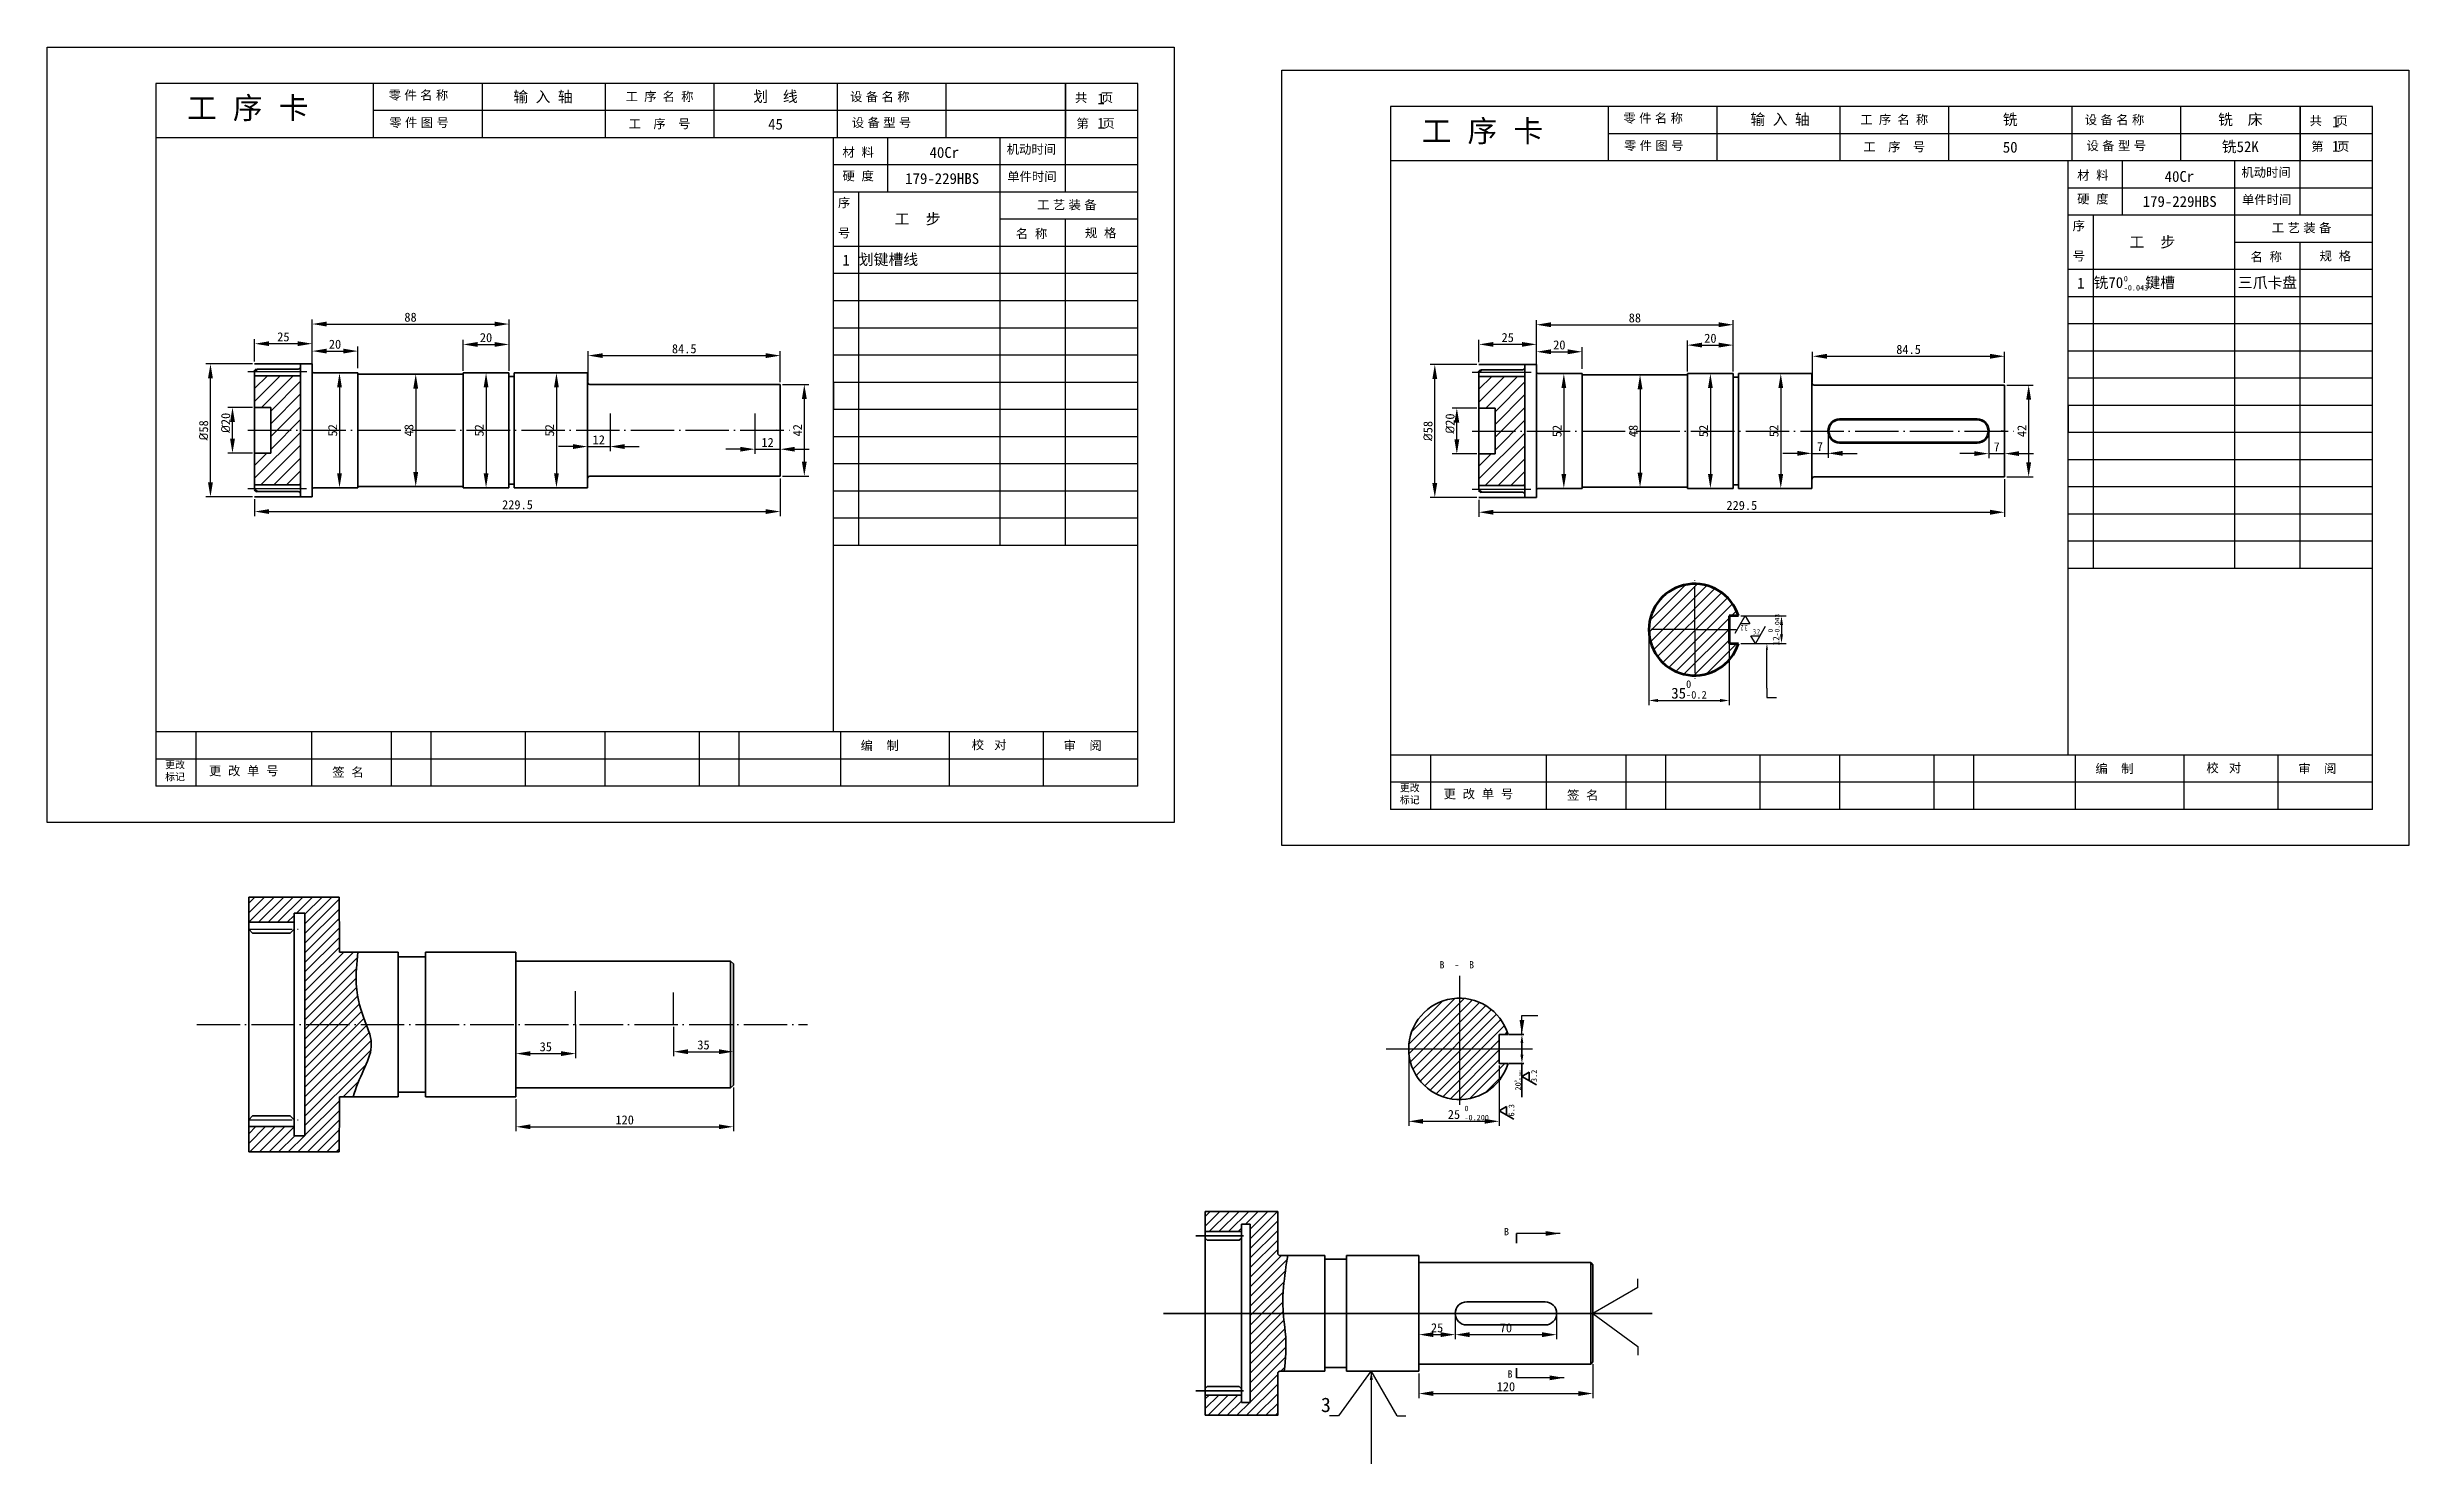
# Model space of a CAD drawing. Header units: millimetres. Extents: x -768 to 1998, y -1210 to -137.
# Drawn here: x 682 to 1333, y -928 to -537 of the extents above; entities that cross this region are included whole.
import ezdxf

# ---------------------------------------------------------------- set-up
doc = ezdxf.new("R2010")
doc.units = ezdxf.units.MM
doc.header["$LTSCALE"] = 0.5
doc.header["$MEASUREMENT"] = 0
doc.linetypes.add('ACAD_ISO04W100', pattern=[30, 24, -3, 0, -3])
doc.layers.add('bx', color=4, linetype='Continuous', plot=False)
for name, color, linetype, lineweight in [('pou', 7, 'Continuous', 30), ('xi', 7, 'Continuous', 35), ('粗实线', 7, 'Continuous', 70)]:
    doc.layers.add(name, color=color, linetype=linetype, lineweight=lineweight)
for name, color, linetype in [('中心线', 255, 'ACAD_ISO04W100'), ('剖面线', 2, 'Continuous'), ('尺寸标注', 255, 'Continuous'), ('标注线', 3, 'Continuous')]:
    doc.layers.add(name, color=color, linetype=linetype)
doc.styles.add('gbcbig1', font='gbenor.shx', dxfattribs={"width": 0.7, "height": 5, "bigfont": 'gbcbig.shx'})
doc.styles.get("Standard").update_dxf_attribs({"font": '', "height": 2.5})
doc.styles.get('Standard').set_extended_font_data('SimSun')
doc.dimstyles.new('DIN', dxfattribs={"dimtxt": 2.5, "dimasz": 4, "dimexe": 1.25, "dimexo": 0.625, "dimtad": 1, "dimdec": 4, "dimdsep": 46, "dimlunit": 6, "dimtxsty": 'Standard', "dimcen": 2.5, "dimadec": 0, "dimazin": 0, "dimtfac": 1, "dimtdec": 4, "dimtmove": 0, "dimatfit": 3, "dimfxl": 1, "dimtvp": 1, "dimtolj": 1, "dimtzin": 0, "dimarcsym": 0})
doc.dimstyles.new('ISO-25', dxfattribs={"dimtxt": 2.5, "dimasz": 2.5, "dimexe": 1.25, "dimexo": 0.625, "dimtad": 1, "dimdsep": 46, "dimtxsty": 'Standard', "dimcen": 2.5, "dimadec": 0, "dimazin": 0, "dimtp": 0.5, "dimtm": 0.3, "dimtfac": 1, "dimtmove": 0, "dimatfit": 3, "dimfxl": 1, "dimarcsym": 0})

msp = doc.modelspace()

# ---------------------------------------------------------------- texts
at = {"color": 0, "linetype": 'ByBlock', "attachment_point": 1}
for s, insert, char_height, width in [('{\\fￋￎￌ￥|b0|i0|c134|p2;工  序  卡}', (720.19177, -551.03718), 6, 58.6449659), ('{\\fￋￎￌ￥|b0|i0|c134|p2;共    页}', (965.23669, -549.95885), 2.5, 17.6706), ('{\\fￋￎￌ￥|b0|i0|c134|p2;第    页}', (965.66768, -557.06193), 2.5, 18.5326), ('{\\fￋￎￌ￥|b0|i0|c134|p2;工  序  卡}', (1060.96062, -557.40551), 6, 58.6449659), ('{\\fￋￎￌ￥|b0|i0|c134|p2;共    页}', (1306.00555, -556.32719), 2.5, 17.6706), ('{\\fￋￎￌ￥|b0|i0|c134|p2;机动时间}', (946.40036, -564.1863), 2.5, 18), ('{\\fￋￎￌ￥|b0|i0|c134|p2;第    页}', (1306.43654, -563.43027), 2.5, 18.5326), ('{\\fￋￎￌ￥|b0|i0|c134|p2;单件时间}', (946.53673, -571.7302), 2.5, 18), ('{\\fￋￎￌ￥|b0|i0|c134|p2;机动时间}', (1287.16921, -570.55463), 2.5, 18), ('{\\fￋￎￌ￥|b0|i0|c134|p2;单件时间}', (1287.30559, -578.09854), 2.5, 18), ('{\\fￋￎￌ￥|b0|i0|c134|p2;工    步}', (915.48883, -583.18668), 3, 28.7499), ('{\\fￋￎￌ￥|b0|i0|c134|p2;工    步}', (1256.25769, -589.55501), 3, 28.7499)]:
    msp.add_mtext(s, dxfattribs=dict(at, insert=insert, char_height=char_height, width=width))
at = {"color": 0, "linetype": 'ByBlock', "lineweight": 30, "attachment_point": 1}
for s, insert, char_height, width in [('\\fￋￎￌ￥|b0|i0|c134|p2;零 件 名 称', (775.83413, -549.23806), 2.5, 36.6), ('\\fￋￎￌ￥|b0|i0|c134|p2;零 件 图 号', (775.99408, -556.82016), 2.5, 30), ('\\fￋￎￌ￥|b0|i0|c134|p2;设 备 型 号', (903.64127, -556.84394), 2.5, 29.4), ('\\fￋￎￌ￥|b0|i0|c134|p2;零 件 名 称', (1116.60299, -555.60639), 2.5, 36.6), ('{\\fￋￎￌ￥|b0|i0|c134|p2;材  料}', (901.05814, -565.01685), 2.5, 15), ('\\fￋￎￌ￥|b0|i0|c134|p2;零 件 图 号', (1116.76294, -563.1885), 2.5, 30), ('\\fￋￎￌ￥|b0|i0|c134|p2;设 备 型 号', (1244.41013, -563.21228), 2.5, 29.4), ('{\\fￋￎￌ￥|b0|i0|c134|p2;硬  度}', (901.05814, -571.53732), 2.5, 14.2145265), ('{\\fￋￎￌ￥|b0|i0|c134|p2;材  料}', (1241.827, -571.38519), 2.5, 15), ('{\\fￋￎￌ￥|b0|i0|c134|p2;序\\P\\P号}', (899.82403, -578.94766), 2.5, 5.073), ('{\\fￋￎￌ￥|b0|i0|c134|p2;工 艺 装 备}', (954.80038, -579.52073), 2.5, 38.2164), ('{\\fￋￎￌ￥|b0|i0|c134|p2;硬  度}', (1241.827, -577.90566), 2.5, 14.2145265), ('{\\fￋￎￌ￥|b0|i0|c134|p2;序\\P\\P号}', (1240.59288, -585.316), 2.5, 5.073), ('{\\fￋￎￌ￥|b0|i0|c134|p2;工 艺 装 备}', (1295.56924, -585.88907), 2.5, 38.2164), ('{\\fￋￎￌ￥|b0|i0|c134|p2;名  称}', (948.91666, -587.49054), 2.5, 17.7554), ('{\\fￋￎￌ￥|b0|i0|c134|p2;规  格}', (967.99011, -587.28702), 2.5, 29.7614), ('{\\fￋￎￌ￥|b0|i0|c134|p2;名  称}', (1289.68551, -593.85888), 2.5, 17.7554), ('{\\fￋￎￌ￥|b0|i0|c134|p2;规  格}', (1308.75896, -593.65536), 2.5, 29.7614), ('{\\fￋￎￌ￥|b0|i0|c134|p2;编    制}', (906.09125, -728.78698), 2.5, 30), ('{\\fￋￎￌ￥|b0|i0|c134|p2;校   对}', (936.73975, -728.57107), 2.5, 26), ('{\\fￋￎￌ￥|b0|i0|c134|p2;审    阅}', (962.09125, -728.78698), 2.5, 26), ('{\\fￋￎￌ￥|b0|i0|c134|p2;更改\\P标记}', (714.13897, -734.33819), 2, 9), ('{\\fￋￎￌ￥|b0|i0|c134|p2;更  改  单  号}', (726.21426, -735.75402), 2.5, 30.9400451), ('{\\fￋￎￌ￥|b0|i0|c134|p2;签  名}', (760.2695, -736.13781), 2.5, 18.2414), ('{\\fￋￎￌ￥|b0|i0|c134|p2;编    制}', (1246.86011, -735.15532), 2.5, 30), ('{\\fￋￎￌ￥|b0|i0|c134|p2;校   对}', (1277.5086, -734.93941), 2.5, 26), ('{\\fￋￎￌ￥|b0|i0|c134|p2;审    阅}', (1302.86011, -735.15532), 2.5, 26), ('{\\fￋￎￌ￥|b0|i0|c134|p2;更改\\P标记}', (1054.90783, -740.70653), 2, 9), ('{\\fￋￎￌ￥|b0|i0|c134|p2;更  改  单  号}', (1066.98311, -742.12236), 2.5, 30.9400451), ('{\\fￋￎￌ￥|b0|i0|c134|p2;签  名}', (1101.03836, -742.50615), 2.5, 18.2414)]:
    msp.add_mtext(s, dxfattribs=dict(at, insert=insert, char_height=char_height, width=width))
for s, insert, char_height, width, attachment_point in [('{\\fKaiTi_GB2312|b0|i0|c134|p49;输 入 轴}', (818.41925, -551.12158), 3, 34, 5), ('工 序 名 称', (850.59125, -551.03698), 2.5, 30, 5), ('1', (971.41207, -550.02078), 3, 6.1620423, 1), ('工  序  号', (850.59125, -558.53698), 2.5, 30, 5), ('1', (971.37788, -556.75132), 3, 6.1620423, 1), ('{\\fKaiTi_GB2312|b0|i0|c134|p49;输 入 轴}', (1159.84349, -557.36861), 3, 34, 5), ('工 序 名 称', (1191.36011, -557.40532), 2.5, 30, 5), ('1', (1312.18092, -556.38912), 3, 6.1620423, 1), ('40Cr', (929.19099, -566.35686), 3, 31, 5), ('工  序  号', (1191.36011, -564.90532), 2.5, 30, 5), ('1', (1312.14674, -563.11966), 3, 6.1620423, 1), ('40Cr', (1270.06553, -572.977), 3, 31, 5)]:
    msp.add_mtext(s, dxfattribs=dict(insert=insert, char_height=char_height, width=width, attachment_point=attachment_point))
at = {"color": 0, "linetype": 'ByBlock', "lineweight": 40, "char_height": 2.5, "width": 26.4, "attachment_point": 1}
for insert in [(903.17265, -549.69258), (1243.94151, -556.06092)]:
    msp.add_mtext('\\fￋￎￌ￥|b0|i0|c134|p2;设 备 名 称', dxfattribs=dict(at, insert=insert))
at = {"layer": 'pou', "insert": (1034.4956, -912.04017), "char_height": 4, "width": 14.4304336, "attachment_point": 5}
msp.add_mtext('3', dxfattribs=at)
at = {"layer": 'xi'}
for s, insert, char_height, width, attachment_point in [('{\\fKaiTi_GB2312|b0|i0|c134|p49;划  线}', (882.59125, -551.03698), 3, 34, 5), ('45', (882.59125, -558.53698), 3, 34, 5), ('{\\fKaiTi_GB2312|b0|i0|c134|p49;铣}', (1223.36011, -557.40532), 3, 34, 5), ('{\\fKaiTi_GB2312|b0|i0|c134|p49;铣  床}', (1286.86011, -557.40532), 3, 33, 5), ('50', (1223.36011, -564.90532), 3, 34, 5), ('{\\fKaiTi_GB2312|b0|i0|c134|p49;铣}52K', (1286.86011, -564.90532), 3, 33, 5), ('179-229HBS', (928.58489, -573.5648), 3, 31, 5), ('179-229HBS', (1270.13225, -579.88747), 3, 31, 5), ('1', (902.09125, -596.03698), 3, 7, 5), ('{\\fKaiTi_GB2312|b0|i0|c134|p49;划键槽线}', (905.59125, -596.03698), 3, 39, 4), ('1', (1242.86011, -602.40532), 3, 7, 5), ('铣70   键槽', (1246.36011, -602.40532), 3, 39, 4), ('0\\P-0.043', (1254.70554, -600.4251), 1.5, 41.8983294, 1), ('{\\fKaiTi_GB2312|b0|i0|c134|p49;三爪卡盘}', (1294.36011, -602.40532), 3, 18, 5), ('          B  -  B', (1052.2472, -790.54804), 2, 30.6795721, 4), ('B', (1083.66931, -863.2027), 2, 2.9455461, 1), ('B', (1084.63466, -902.50165), 2, 2.9455461, 1)]:
    msp.add_mtext(s, dxfattribs=dict(at, insert=insert, char_height=char_height, width=width, attachment_point=attachment_point))
at = {"layer": 'xi', "insert": (1086.48391, -822.95735), "char_height": 0.72, "width": 15.2734648, "attachment_point": 1, "rotation": 87.45303757}
msp.add_mtext('0\\P-0.043', dxfattribs=at)
at = {"layer": 'xi', "insert": (1087.55302, -824.10962), "char_height": 1.6, "attachment_point": 5, "rotation": 90}
msp.add_mtext('\\A1;20', dxfattribs=at)
at = {"layer": 'xi'}
for tag, p in [('3.2', (1092.75095, -822.92823)), ('6.3', (1086.49893, -832.41233))]:
    msp.add_attdef(tag, p, '', height=1.6, rotation=90, dxfattribs=at)
at = {"layer": '尺寸标注', "insert": (1072.74496, -829.44433), "char_height": 1.5, "width": 7.6812467, "attachment_point": 1}
msp.add_mtext('0\\P-0.200', dxfattribs=at)
at = {"layer": '标注线', "insert": (1150.86424, -698.30888), "char_height": 1.537279, "attachment_point": 1, "rotation": 180, "style": 'gbcbig1'}
msp.add_mtext_dynamic_manual_height_columns('3.2', width=18.0586218, gutter_width=25, heights=[0], dxfattribs=at)
at = {"layer": '标注线', "insert": (1152.38009, -697.87344), "char_height": 1.509544, "attachment_point": 1, "style": 'gbcbig1'}
msp.add_mtext_dynamic_manual_height_columns('3.2', width=18.0586218, gutter_width=25, heights=[0], dxfattribs=at)

# ---------------------------------------------------------------- blocks, each defined once
blk = doc.blocks.new('gxk1')
at = {"linetype": 'Continuous'}
for p, q in [((84, 7.5), (0, 7.5)), ((0, 0), (0, 7.5)), ((7, 0), (7, 7.5)), ((46, 0), (46, 7.5)), ((64, 0), (64, 7.5)), ((84, 0), (84, 7.5)), ((84, 0), (0, 0))]:
    blk.add_line(p, q, dxfattribs=at)
at = {"linetype": 'Continuous', "flags": 8}
for tag, p in [('XH', (0, 0)), ('GB', (7, 0)), ('MC', (46, 0)), ('GG', (64, 0))]:
    blk.add_attdef(tag, p, '', height=7, dxfattribs=at)
blk = doc.blocks.new('*D24')
at = {"layer": 'Defpoints', "color": 0, "transparency": 16777216}
for p in [(810.96, -827.02), (870.96, -823.77), (870.96, -835.26)]:
    blk.add_point(p, dxfattribs=at)
at = {"layer": 'xi', "color": 0, "lineweight": -2, "transparency": 16777216}
for p, q in [((810.96, -827.65), (810.96, -836.51)), ((870.96, -824.4), (870.96, -836.51)), ((814.96, -835.26), (866.96, -835.26))]:
    blk.add_line(p, q, dxfattribs=at)
at = {"layer": 'xi', "color": 0, "transparency": 16777216}
for points in [[(814.96, -834.59), (814.96, -835.92), (810.96, -835.26)], [(866.96, -834.59), (866.96, -835.92), (870.96, -835.26)]]:
    blk.add_solid(points, dxfattribs=at)
at = {"layer": 'xi', "color": 0, "transparency": 16777216, "insert": (840.96, -833.38), "char_height": 2.5, "attachment_point": 5}
blk.add_mtext('\\A1;120', dxfattribs=at)
blk = doc.blocks.new('*D25')
at = {"layer": 'Defpoints', "color": 0, "transparency": 16777216}
for p in [(810.96, -807.02), (827.42, -807.02), (827.42, -815.06)]:
    blk.add_point(p, dxfattribs=at)
at = {"layer": '中心线', "color": 0, "lineweight": -2, "transparency": 16777216}
for p, q in [((810.96, -807.65), (810.96, -816.31)), ((827.42, -807.65), (827.42, -816.31)), ((814.96, -815.06), (823.42, -815.06))]:
    blk.add_line(p, q, dxfattribs=at)
at = {"layer": '中心线', "color": 0, "transparency": 16777216}
for points in [[(814.96, -814.4), (814.96, -815.73), (810.96, -815.06)], [(823.42, -814.4), (823.42, -815.73), (827.42, -815.06)]]:
    blk.add_solid(points, dxfattribs=at)
at = {"layer": '中心线', "color": 0, "transparency": 16777216, "insert": (819.19, -813.19), "char_height": 2.5, "attachment_point": 5}
blk.add_mtext('\\A1;35', dxfattribs=at)
blk = doc.blocks.new('*D26')
at = {"layer": 'Defpoints', "color": 0, "transparency": 16777216}
for p in [(854.46, -807.02), (870.96, -807.02), (870.96, -814.54)]:
    blk.add_point(p, dxfattribs=at)
at = {"layer": '中心线', "color": 0, "lineweight": -2, "transparency": 16777216}
for p, q in [((854.46, -807.65), (854.46, -815.79)), ((870.96, -807.65), (870.96, -815.79)), ((858.46, -814.54), (866.96, -814.54))]:
    blk.add_line(p, q, dxfattribs=at)
at = {"layer": '中心线', "color": 0, "transparency": 16777216}
for points in [[(858.46, -813.87), (858.46, -815.21), (854.46, -814.54)], [(866.96, -813.87), (866.96, -815.21), (870.96, -814.54)]]:
    blk.add_solid(points, dxfattribs=at)
at = {"layer": '中心线', "color": 0, "transparency": 16777216, "insert": (862.71, -812.67), "char_height": 2.5, "attachment_point": 5}
blk.add_mtext('\\A1;35', dxfattribs=at)
blk = doc.blocks.new('*D43')
at = {"layer": 'Defpoints', "color": 0, "transparency": 16777216}
for p in [(1060.18, -886.76), (1070.18, -886.76), (1070.18, -892.63)]:
    blk.add_point(p, dxfattribs=at)
at = {"layer": 'xi', "color": 0, "lineweight": -2, "transparency": 16777216}
for p, q in [((1060.18, -887.39), (1060.18, -893.88)), ((1064.18, -892.63), (1066.18, -892.63)), ((1070.18, -887.39), (1070.18, -893.88))]:
    blk.add_line(p, q, dxfattribs=at)
at = {"layer": 'xi', "color": 0, "transparency": 16777216}
for points in [[(1064.18, -891.97), (1064.18, -893.3), (1060.18, -892.63)], [(1066.18, -891.97), (1066.18, -893.3), (1070.18, -892.63)]]:
    blk.add_solid(points, dxfattribs=at)
at = {"layer": 'xi', "color": 0, "transparency": 16777216, "insert": (1065.18, -890.76), "char_height": 2.5, "attachment_point": 5}
blk.add_mtext('\\A1;25', dxfattribs=at)
blk = doc.blocks.new('*D44')
at = {"layer": 'Defpoints', "color": 0, "transparency": 16777216}
for p in [(1070.18, -886.76), (1098.18, -886.76), (1098.18, -892.64)]:
    blk.add_point(p, dxfattribs=at)
at = {"layer": 'xi', "color": 0, "lineweight": -2, "transparency": 16777216}
for p, q in [((1070.18, -887.39), (1070.18, -893.89)), ((1074.18, -892.64), (1094.18, -892.64)), ((1098.18, -887.39), (1098.18, -893.89))]:
    blk.add_line(p, q, dxfattribs=at)
at = {"layer": 'xi', "color": 0, "transparency": 16777216}
for points in [[(1074.18, -891.97), (1074.18, -893.31), (1070.18, -892.64)], [(1094.18, -891.97), (1094.18, -893.31), (1098.18, -892.64)]]:
    blk.add_solid(points, dxfattribs=at)
at = {"layer": 'xi', "color": 0, "transparency": 16777216, "insert": (1084.18, -890.77), "char_height": 2.5, "attachment_point": 5}
blk.add_mtext('\\A1;70', dxfattribs=at)
blk = doc.blocks.new('*D45')
at = {"layer": 'Defpoints', "color": 0, "transparency": 16777216}
for p in [(1057.34, -813.77), (1082.34, -817.77), (1082.34, -833.75)]:
    blk.add_point(p, dxfattribs=at)
at = {"layer": 'xi', "color": 0, "lineweight": -2, "transparency": 16777216}
for p, q in [((1057.34, -814.39), (1057.34, -835)), ((1082.34, -818.39), (1082.34, -835)), ((1061.34, -833.75), (1078.34, -833.75))]:
    blk.add_line(p, q, dxfattribs=at)
at = {"layer": 'xi', "color": 0, "transparency": 16777216}
for points in [[(1061.34, -833.09), (1061.34, -834.42), (1057.34, -833.75)], [(1078.34, -833.09), (1078.34, -834.42), (1082.34, -833.75)]]:
    blk.add_solid(points, dxfattribs=at)
at = {"layer": 'xi', "color": 0, "transparency": 16777216, "insert": (1069.84, -831.88), "char_height": 2.5, "attachment_point": 5}
blk.add_mtext('\\A1;25', dxfattribs=at)
blk = doc.blocks.new('*D46')
at = {"layer": 'Defpoints', "color": 0, "transparency": 16777216}
for p in [(1060.18, -902.76), (1108.18, -900.16), (1108.18, -908.89)]:
    blk.add_point(p, dxfattribs=at)
at = {"layer": 'xi', "color": 0, "lineweight": -2, "transparency": 16777216}
for p, q in [((1060.18, -903.39), (1060.18, -910.14)), ((1108.18, -900.79), (1108.18, -910.14)), ((1064.18, -908.89), (1104.18, -908.89))]:
    blk.add_line(p, q, dxfattribs=at)
at = {"layer": 'xi', "color": 0, "transparency": 16777216}
for points in [[(1064.18, -908.22), (1064.18, -909.56), (1060.18, -908.89)], [(1104.18, -908.22), (1104.18, -909.56), (1108.18, -908.89)]]:
    blk.add_solid(points, dxfattribs=at)
at = {"layer": 'xi', "color": 0, "transparency": 16777216, "insert": (1084.18, -907.02), "char_height": 2.5, "attachment_point": 5}
blk.add_mtext('\\A1;120', dxfattribs=at)
blk = doc.blocks.new('*D164')
at = {"layer": 'Defpoints', "color": 0, "transparency": 16777216}
for p in [(883.91, -655.69), (738.84, -661.4), (883.91, -665.45)]:
    blk.add_point(p, dxfattribs=at)
at = {"layer": 'xi', "color": 0, "lineweight": -2, "transparency": 16777216}
for p, q in [((883.91, -656.32), (883.91, -666.7)), ((738.84, -662.03), (738.84, -666.7)), ((742.84, -665.45), (879.91, -665.45))]:
    blk.add_line(p, q, dxfattribs=at)
at = {"layer": 'xi', "color": 0, "transparency": 16777216}
for points in [[(742.84, -664.79), (742.84, -666.12), (738.84, -665.45)], [(879.91, -664.79), (879.91, -666.12), (883.91, -665.45)]]:
    blk.add_solid(points, dxfattribs=at)
at = {"layer": 'xi', "color": 0, "transparency": 16777216, "insert": (811.38, -663.58), "char_height": 2.5, "attachment_point": 5}
blk.add_mtext('\\A1;229.5', dxfattribs=at)
blk = doc.blocks.new('*D165')
at = {"layer": 'Defpoints', "color": 0, "transparency": 16777216}
for p in [(761.36, -627.19), (761.36, -658.86), (762.25, -658.86)]:
    blk.add_point(p, dxfattribs=at)
at = {"layer": 'xi', "color": 0, "lineweight": -2, "transparency": 16777216}
for p, q in [((761.98, -627.19), (763.5, -627.19)), ((762.25, -631.19), (762.25, -654.86)), ((761.98, -658.86), (763.5, -658.86))]:
    blk.add_line(p, q, dxfattribs=at)
at = {"layer": 'xi', "color": 0, "transparency": 16777216}
for points in [[(761.59, -631.19), (762.92, -631.19), (762.25, -627.19)], [(761.59, -654.86), (762.92, -654.86), (762.25, -658.86)]]:
    blk.add_solid(points, dxfattribs=at)
at = {"layer": 'xi', "color": 0, "transparency": 16777216, "insert": (760.38, -643.03), "char_height": 2.5, "attachment_point": 5, "rotation": 90}
blk.add_mtext('\\A1;52', dxfattribs=at)
blk = doc.blocks.new('*D166')
at = {"layer": 'Defpoints', "color": 0, "transparency": 16777216}
for p in [(784.68, -627.51), (783.29, -658.55), (784.68, -658.55)]:
    blk.add_point(p, dxfattribs=at)
at = {"layer": 'xi', "color": 0, "lineweight": -2, "transparency": 16777216}
for p, q in [((784.05, -627.51), (782.04, -627.51)), ((783.29, -631.51), (783.29, -654.55)), ((784.05, -658.55), (782.04, -658.55))]:
    blk.add_line(p, q, dxfattribs=at)
at = {"layer": 'xi', "color": 0, "transparency": 16777216}
for points in [[(782.62, -631.51), (783.96, -631.51), (783.29, -627.51)], [(782.62, -654.55), (783.96, -654.55), (783.29, -658.55)]]:
    blk.add_solid(points, dxfattribs=at)
at = {"layer": 'xi', "color": 0, "transparency": 16777216, "insert": (781.42, -643.03), "char_height": 2.5, "attachment_point": 5, "rotation": 90}
blk.add_mtext('\\A1;48', dxfattribs=at)
blk = doc.blocks.new('*D167')
at = {"layer": 'Defpoints', "color": 0, "transparency": 16777216}
for p in [(802.7, -627.19), (802.7, -658.86), (802.7, -658.86)]:
    blk.add_point(p, dxfattribs=at)
at = {"layer": 'xi', "color": 0, "lineweight": -2, "transparency": 16777216}
for p, q in [((802.08, -627.19), (801.45, -627.19)), ((802.7, -631.19), (802.7, -654.86)), ((802.08, -658.86), (801.45, -658.86))]:
    blk.add_line(p, q, dxfattribs=at)
at = {"layer": 'xi', "color": 0, "transparency": 16777216}
for points in [[(802.04, -631.19), (803.37, -631.19), (802.7, -627.19)], [(802.04, -654.86), (803.37, -654.86), (802.7, -658.86)]]:
    blk.add_solid(points, dxfattribs=at)
at = {"layer": 'xi', "color": 0, "transparency": 16777216, "insert": (800.83, -643.03), "char_height": 2.5, "attachment_point": 5, "rotation": 90}
blk.add_mtext('\\A1;52', dxfattribs=at)
blk = doc.blocks.new('*D168')
at = {"layer": 'Defpoints', "color": 0, "transparency": 16777216}
for p in [(820.56, -627.19), (820.56, -658.86), (822.13, -658.86)]:
    blk.add_point(p, dxfattribs=at)
at = {"layer": 'xi', "color": 0, "lineweight": -2, "transparency": 16777216}
for p, q in [((821.18, -627.19), (823.38, -627.19)), ((822.13, -631.19), (822.13, -654.86)), ((821.18, -658.86), (823.38, -658.86))]:
    blk.add_line(p, q, dxfattribs=at)
at = {"layer": 'xi', "color": 0, "transparency": 16777216}
for points in [[(821.46, -631.19), (822.8, -631.19), (822.13, -627.19)], [(821.46, -654.86), (822.8, -654.86), (822.13, -658.86)]]:
    blk.add_solid(points, dxfattribs=at)
at = {"layer": 'xi', "color": 0, "transparency": 16777216, "insert": (820.25, -643.03), "char_height": 2.5, "attachment_point": 5, "rotation": 90}
blk.add_mtext('\\A1;52', dxfattribs=at)
blk = doc.blocks.new('*D169')
at = {"layer": 'Defpoints', "color": 0, "transparency": 16777216}
for p in [(883.91, -630.35), (883.91, -655.69), (890.54, -655.69)]:
    blk.add_point(p, dxfattribs=at)
at = {"layer": 'xi', "color": 0, "lineweight": -2, "transparency": 16777216}
for p, q in [((884.54, -630.35), (891.79, -630.35)), ((890.54, -634.35), (890.54, -651.69)), ((884.54, -655.69), (891.79, -655.69))]:
    blk.add_line(p, q, dxfattribs=at)
at = {"layer": 'xi', "color": 0, "transparency": 16777216}
for points in [[(889.88, -634.35), (891.21, -634.35), (890.54, -630.35)], [(889.88, -651.69), (891.21, -651.69), (890.54, -655.69)]]:
    blk.add_solid(points, dxfattribs=at)
at = {"layer": 'xi', "color": 0, "transparency": 16777216, "insert": (888.67, -643.02), "char_height": 2.5, "attachment_point": 5, "rotation": 90}
blk.add_mtext('\\A1;42', dxfattribs=at)
blk = doc.blocks.new('*D170')
at = {"layer": 'Defpoints', "color": 0, "transparency": 16777216}
for p in [(767.35, -621.16), (754.69, -626.52), (767.35, -626.52)]:
    blk.add_point(p, dxfattribs=at)
at = {"layer": 'xi', "color": 0, "lineweight": -2, "transparency": 16777216}
for p, q in [((754.69, -625.89), (754.69, -619.91)), ((758.69, -621.16), (763.35, -621.16)), ((767.35, -625.89), (767.35, -619.91))]:
    blk.add_line(p, q, dxfattribs=at)
at = {"layer": 'xi', "color": 0, "transparency": 16777216}
for points in [[(758.69, -620.49), (758.69, -621.82), (754.69, -621.16)], [(763.35, -620.49), (763.35, -621.82), (767.35, -621.16)]]:
    blk.add_solid(points, dxfattribs=at)
at = {"layer": 'xi', "color": 0, "transparency": 16777216, "insert": (761.02, -619.28), "char_height": 2.5, "attachment_point": 5}
blk.add_mtext('\\A1;20', dxfattribs=at)
blk = doc.blocks.new('*D171')
at = {"layer": 'Defpoints', "color": 0, "transparency": 16777216}
for p in [(809.04, -619.32), (796.37, -627.19), (809.04, -627.19)]:
    blk.add_point(p, dxfattribs=at)
at = {"layer": 'xi', "color": 0, "lineweight": -2, "transparency": 16777216}
for p, q in [((796.37, -626.57), (796.37, -618.07)), ((809.04, -626.57), (809.04, -618.07)), ((800.37, -619.32), (805.04, -619.32))]:
    blk.add_line(p, q, dxfattribs=at)
at = {"layer": 'xi', "color": 0, "transparency": 16777216}
for points in [[(800.37, -618.65), (800.37, -619.99), (796.37, -619.32)], [(805.04, -618.65), (805.04, -619.99), (809.04, -619.32)]]:
    blk.add_solid(points, dxfattribs=at)
at = {"layer": 'xi', "color": 0, "transparency": 16777216, "insert": (802.7, -617.45), "char_height": 2.5, "attachment_point": 5}
blk.add_mtext('\\A1;20', dxfattribs=at)
blk = doc.blocks.new('*D172')
at = {"layer": 'Defpoints', "color": 0, "transparency": 16777216}
for p in [(883.91, -622.4), (830.9, -630.15), (883.91, -630.35)]:
    blk.add_point(p, dxfattribs=at)
at = {"layer": 'xi', "color": 0, "lineweight": -2, "transparency": 16777216}
for p, q in [((830.9, -629.53), (830.9, -621.15)), ((834.9, -622.4), (879.91, -622.4)), ((883.91, -629.72), (883.91, -621.15))]:
    blk.add_line(p, q, dxfattribs=at)
at = {"layer": 'xi', "color": 0, "transparency": 16777216}
for points in [[(834.9, -621.74), (834.9, -623.07), (830.9, -622.4)], [(879.91, -621.74), (879.91, -623.07), (883.91, -622.4)]]:
    blk.add_solid(points, dxfattribs=at)
at = {"layer": 'xi', "color": 0, "transparency": 16777216, "insert": (857.4, -620.53), "char_height": 2.5, "attachment_point": 5}
blk.add_mtext('\\A1;84.5', dxfattribs=at)
blk = doc.blocks.new('*D173')
at = {"layer": 'Defpoints', "color": 0, "transparency": 16777216}
for p in [(809.04, -613.69), (754.69, -624.67), (809.04, -624.67)]:
    blk.add_point(p, dxfattribs=at)
at = {"layer": 'xi', "color": 0, "lineweight": -2, "transparency": 16777216}
for p, q in [((754.69, -624.04), (754.69, -612.44)), ((809.04, -624.04), (809.04, -612.44)), ((758.69, -613.69), (805.04, -613.69))]:
    blk.add_line(p, q, dxfattribs=at)
at = {"layer": 'xi', "color": 0, "transparency": 16777216}
for points in [[(758.69, -613.03), (758.69, -614.36), (754.69, -613.69)], [(805.04, -613.03), (805.04, -614.36), (809.04, -613.69)]]:
    blk.add_solid(points, dxfattribs=at)
at = {"layer": 'xi', "color": 0, "transparency": 16777216, "insert": (781.86, -611.82), "char_height": 2.5, "attachment_point": 5}
blk.add_mtext('\\A1;88', dxfattribs=at)
blk = doc.blocks.new('*D174')
at = {"layer": 'Defpoints', "color": 0, "transparency": 16777216}
for p in [(738.84, -619.12), (738.84, -624.67), (754.69, -624.67)]:
    blk.add_point(p, dxfattribs=at)
at = {"layer": 'xi', "color": 0, "lineweight": -2, "transparency": 16777216}
for p, q in [((738.84, -624.04), (738.84, -617.87)), ((750.69, -619.12), (742.84, -619.12)), ((754.69, -624.04), (754.69, -617.87))]:
    blk.add_line(p, q, dxfattribs=at)
at = {"layer": 'xi', "color": 0, "transparency": 16777216}
for points in [[(742.84, -618.45), (742.84, -619.78), (738.84, -619.12)], [(750.69, -618.45), (750.69, -619.78), (754.69, -619.12)]]:
    blk.add_solid(points, dxfattribs=at)
at = {"layer": 'xi', "color": 0, "transparency": 16777216, "insert": (746.76, -617.24), "char_height": 2.5, "attachment_point": 5}
blk.add_mtext('\\A1;25', dxfattribs=at)
blk = doc.blocks.new('*D175')
at = {"layer": 'Defpoints', "color": 0, "transparency": 16777216}
for p in [(732.72, -636.69), (738.84, -636.69), (738.84, -649.35)]:
    blk.add_point(p, dxfattribs=at)
at = {"layer": 'xi', "color": 0, "lineweight": -2, "transparency": 16777216}
for p, q in [((738.22, -636.69), (731.47, -636.69)), ((732.72, -645.35), (732.72, -640.69)), ((738.22, -649.35), (731.47, -649.35))]:
    blk.add_line(p, q, dxfattribs=at)
at = {"layer": 'xi', "color": 0, "transparency": 16777216}
for points in [[(732.06, -640.69), (733.39, -640.69), (732.72, -636.69)], [(732.06, -645.35), (733.39, -645.35), (732.72, -649.35)]]:
    blk.add_solid(points, dxfattribs=at)
at = {"layer": 'xi', "color": 0, "transparency": 16777216, "insert": (730.85, -640.97), "char_height": 2.5, "attachment_point": 5, "rotation": 90}
blk.add_mtext('\\A1;{\\fISOCPEUR|b0|i0|c0|p34;%%C}20', dxfattribs=at)
blk = doc.blocks.new('*D176')
at = {"layer": 'Defpoints', "color": 0, "transparency": 16777216}
for p in [(726.64, -624.67), (738.84, -624.67), (738.84, -661.4)]:
    blk.add_point(p, dxfattribs=at)
at = {"layer": 'xi', "color": 0, "lineweight": -2, "transparency": 16777216}
for p, q in [((738.22, -624.67), (725.39, -624.67)), ((726.64, -657.4), (726.64, -628.67)), ((738.22, -661.4), (725.39, -661.4))]:
    blk.add_line(p, q, dxfattribs=at)
at = {"layer": 'xi', "color": 0, "transparency": 16777216}
for points in [[(725.97, -628.67), (727.31, -628.67), (726.64, -624.67)], [(725.97, -657.4), (727.31, -657.4), (726.64, -661.4)]]:
    blk.add_solid(points, dxfattribs=at)
at = {"layer": 'xi', "color": 0, "transparency": 16777216, "insert": (724.76, -643.03), "char_height": 2.5, "attachment_point": 5, "rotation": 90}
blk.add_mtext('\\A1;{\\fISOCPEUR|b0|i0|c0|p34;%%C}58', dxfattribs=at)
blk = doc.blocks.new('*D177')
at = {"layer": 'Defpoints', "color": 0, "transparency": 16777216}
for p in [(830.7, -643.03), (836.94, -642.92), (836.94, -647.51)]:
    blk.add_point(p, dxfattribs=at)
at = {"layer": '尺寸标注', "color": 0, "lineweight": -2, "transparency": 16777216}
for p, q in [((830.7, -643.65), (830.7, -648.76)), ((836.94, -643.55), (836.94, -648.76)), ((826.7, -647.51), (822.7, -647.51)), ((830.7, -647.51), (836.94, -647.51)), ((840.94, -647.51), (844.94, -647.51))]:
    blk.add_line(p, q, dxfattribs=at)
at = {"layer": '尺寸标注', "color": 0, "transparency": 16777216}
for points in [[(826.7, -646.84), (826.7, -648.18), (830.7, -647.51)], [(840.94, -646.84), (840.94, -648.18), (836.94, -647.51)]]:
    blk.add_solid(points, dxfattribs=at)
at = {"layer": '尺寸标注', "color": 0, "transparency": 16777216, "insert": (833.82, -645.64), "char_height": 2.5, "attachment_point": 5}
blk.add_mtext('\\A1;12', dxfattribs=at)
blk = doc.blocks.new('*D178')
at = {"layer": 'Defpoints', "color": 0, "transparency": 16777216}
for p in [(876.88, -642.77), (883.91, -642.77), (883.91, -648.24)]:
    blk.add_point(p, dxfattribs=at)
at = {"layer": '尺寸标注', "color": 0, "lineweight": -2, "transparency": 16777216}
for p, q in [((876.88, -643.4), (876.88, -649.49)), ((883.91, -643.4), (883.91, -649.49)), ((872.88, -648.24), (868.88, -648.24)), ((876.88, -648.24), (883.91, -648.24)), ((887.91, -648.24), (891.91, -648.24))]:
    blk.add_line(p, q, dxfattribs=at)
at = {"layer": '尺寸标注', "color": 0, "transparency": 16777216}
for points in [[(872.88, -647.58), (872.88, -648.91), (876.88, -648.24)], [(887.91, -647.58), (887.91, -648.91), (883.91, -648.24)]]:
    blk.add_solid(points, dxfattribs=at)
at = {"layer": '尺寸标注', "color": 0, "transparency": 16777216, "insert": (880.4, -646.37), "char_height": 2.5, "attachment_point": 5}
blk.add_mtext('\\A1;12', dxfattribs=at)
blk = doc.blocks.new('*D179')
at = {"layer": 'Defpoints', "color": 0, "transparency": 16777216}
for p in [(1123.63, -698.04), (1145.79, -698.05), (1145.79, -717.6)]:
    blk.add_point(p, dxfattribs=at)
at = {"layer": '标注线', "color": 0, "lineweight": -2, "transparency": 16777216}
for p, q in [((1123.63, -698.67), (1123.63, -718.85)), ((1145.79, -698.68), (1145.79, -718.85)), ((1126.13, -717.6), (1143.29, -717.6))]:
    blk.add_line(p, q, dxfattribs=at)
at = {"layer": '标注线', "color": 0, "transparency": 16777216}
for points in [[(1126.13, -717.18), (1126.13, -718.02), (1123.63, -717.6)], [(1143.29, -717.18), (1143.29, -718.02), (1145.79, -717.6)]]:
    blk.add_solid(points, dxfattribs=at)
at = {"layer": '标注线', "color": 0, "transparency": 16777216, "insert": (1134.71, -714.58), "char_height": 3, "attachment_point": 5}
blk.add_mtext('35{\\H0.7x;\\S0^ -0.2;}', dxfattribs=at)
blk = doc.blocks.new('*D180')
at = {"layer": 'Defpoints', "color": 0, "transparency": 16777216}
for p in [(1148.35, -694.25), (1148.36, -701.86), (1160.24, -701.86)]:
    blk.add_point(p, dxfattribs=at)
at = {"layer": '标注线', "color": 0, "lineweight": -2, "transparency": 16777216}
for p, q in [((1148.98, -694.25), (1161.49, -694.25)), ((1160.24, -696.75), (1160.24, -699.36)), ((1148.99, -701.86), (1161.49, -701.86))]:
    blk.add_line(p, q, dxfattribs=at)
at = {"layer": '标注线', "color": 0, "transparency": 16777216}
for points in [[(1159.82, -696.75), (1160.65, -696.75), (1160.24, -694.25)], [(1159.82, -699.36), (1160.65, -699.36), (1160.24, -701.86)]]:
    blk.add_solid(points, dxfattribs=at)
at = {"layer": '标注线', "color": 0, "transparency": 16777216, "insert": (1158.11, -698.05), "char_height": 3, "attachment_point": 5, "rotation": 90}
blk.add_mtext('{\\H0.625x;12\\H0.7x;\\S 0^ -0.043;}', dxfattribs=at)
blk = doc.blocks.new('*D181')
at = {"layer": 'Defpoints', "color": 0, "transparency": 16777216}
for p in [(1221.82, -655.88), (1076.75, -661.59), (1221.82, -665.64)]:
    blk.add_point(p, dxfattribs=at)
at = {"layer": 'xi', "color": 0, "lineweight": -2, "transparency": 16777216}
for p, q in [((1221.82, -656.51), (1221.82, -666.89)), ((1076.75, -662.21), (1076.75, -666.89)), ((1080.75, -665.64), (1217.82, -665.64))]:
    blk.add_line(p, q, dxfattribs=at)
at = {"layer": 'xi', "color": 0, "transparency": 16777216}
for points in [[(1080.75, -664.97), (1080.75, -666.31), (1076.75, -665.64)], [(1217.82, -664.97), (1217.82, -666.31), (1221.82, -665.64)]]:
    blk.add_solid(points, dxfattribs=at)
at = {"layer": 'xi', "color": 0, "transparency": 16777216, "insert": (1149.29, -663.77), "char_height": 2.5, "attachment_point": 5}
blk.add_mtext('\\A1;229.5', dxfattribs=at)
blk = doc.blocks.new('*D182')
at = {"layer": 'Defpoints', "color": 0, "transparency": 16777216}
for p in [(1099.27, -627.38), (1099.27, -659.05), (1100.16, -659.05)]:
    blk.add_point(p, dxfattribs=at)
at = {"layer": 'xi', "color": 0, "lineweight": -2, "transparency": 16777216}
for p, q in [((1099.89, -627.38), (1101.41, -627.38)), ((1100.16, -631.38), (1100.16, -655.05)), ((1099.89, -659.05), (1101.41, -659.05))]:
    blk.add_line(p, q, dxfattribs=at)
at = {"layer": 'xi', "color": 0, "transparency": 16777216}
for points in [[(1099.5, -631.38), (1100.83, -631.38), (1100.16, -627.38)], [(1099.5, -655.05), (1100.83, -655.05), (1100.16, -659.05)]]:
    blk.add_solid(points, dxfattribs=at)
at = {"layer": 'xi', "color": 0, "transparency": 16777216, "insert": (1098.29, -643.21), "char_height": 2.5, "attachment_point": 5, "rotation": 90}
blk.add_mtext('\\A1;52', dxfattribs=at)
blk = doc.blocks.new('*D183')
at = {"layer": 'Defpoints', "color": 0, "transparency": 16777216}
for p in [(1122.59, -627.7), (1121.2, -658.74), (1122.59, -658.74)]:
    blk.add_point(p, dxfattribs=at)
at = {"layer": 'xi', "color": 0, "lineweight": -2, "transparency": 16777216}
for p, q in [((1121.96, -627.7), (1119.95, -627.7)), ((1121.2, -631.7), (1121.2, -654.74)), ((1121.96, -658.74), (1119.95, -658.74))]:
    blk.add_line(p, q, dxfattribs=at)
at = {"layer": 'xi', "color": 0, "transparency": 16777216}
for points in [[(1120.53, -631.7), (1121.87, -631.7), (1121.2, -627.7)], [(1120.53, -654.74), (1121.87, -654.74), (1121.2, -658.74)]]:
    blk.add_solid(points, dxfattribs=at)
at = {"layer": 'xi', "color": 0, "transparency": 16777216, "insert": (1119.32, -643.22), "char_height": 2.5, "attachment_point": 5, "rotation": 90}
blk.add_mtext('\\A1;48', dxfattribs=at)
blk = doc.blocks.new('*D184')
at = {"layer": 'Defpoints', "color": 0, "transparency": 16777216}
for p in [(1140.61, -627.38), (1140.61, -659.05), (1140.61, -659.05)]:
    blk.add_point(p, dxfattribs=at)
at = {"layer": 'xi', "color": 0, "lineweight": -2, "transparency": 16777216}
for p, q in [((1139.99, -627.38), (1139.36, -627.38)), ((1140.61, -631.38), (1140.61, -655.05)), ((1139.99, -659.05), (1139.36, -659.05))]:
    blk.add_line(p, q, dxfattribs=at)
at = {"layer": 'xi', "color": 0, "transparency": 16777216}
for points in [[(1139.94, -631.38), (1141.28, -631.38), (1140.61, -627.38)], [(1139.94, -655.05), (1141.28, -655.05), (1140.61, -659.05)]]:
    blk.add_solid(points, dxfattribs=at)
at = {"layer": 'xi', "color": 0, "transparency": 16777216, "insert": (1138.74, -643.21), "char_height": 2.5, "attachment_point": 5, "rotation": 90}
blk.add_mtext('\\A1;52', dxfattribs=at)
blk = doc.blocks.new('*D185')
at = {"layer": 'Defpoints', "color": 0, "transparency": 16777216}
for p in [(1158.47, -627.38), (1158.47, -659.05), (1160.04, -659.05)]:
    blk.add_point(p, dxfattribs=at)
at = {"layer": 'xi', "color": 0, "lineweight": -2, "transparency": 16777216}
for p, q in [((1159.09, -627.38), (1161.29, -627.38)), ((1160.04, -631.38), (1160.04, -655.05)), ((1159.09, -659.05), (1161.29, -659.05))]:
    blk.add_line(p, q, dxfattribs=at)
at = {"layer": 'xi', "color": 0, "transparency": 16777216}
for points in [[(1159.37, -631.38), (1160.7, -631.38), (1160.04, -627.38)], [(1159.37, -655.05), (1160.7, -655.05), (1160.04, -659.05)]]:
    blk.add_solid(points, dxfattribs=at)
at = {"layer": 'xi', "color": 0, "transparency": 16777216, "insert": (1158.16, -643.21), "char_height": 2.5, "attachment_point": 5, "rotation": 90}
blk.add_mtext('\\A1;52', dxfattribs=at)
blk = doc.blocks.new('*D186')
at = {"layer": 'Defpoints', "color": 0, "transparency": 16777216}
for p in [(1221.82, -630.54), (1221.82, -655.88), (1228.45, -655.88)]:
    blk.add_point(p, dxfattribs=at)
at = {"layer": 'xi', "color": 0, "lineweight": -2, "transparency": 16777216}
for p, q in [((1222.45, -630.54), (1229.7, -630.54)), ((1228.45, -634.54), (1228.45, -651.88)), ((1222.45, -655.88), (1229.7, -655.88))]:
    blk.add_line(p, q, dxfattribs=at)
at = {"layer": 'xi', "color": 0, "transparency": 16777216}
for points in [[(1227.78, -634.54), (1229.12, -634.54), (1228.45, -630.54)], [(1227.78, -651.88), (1229.12, -651.88), (1228.45, -655.88)]]:
    blk.add_solid(points, dxfattribs=at)
at = {"layer": 'xi', "color": 0, "transparency": 16777216, "insert": (1226.58, -643.21), "char_height": 2.5, "attachment_point": 5, "rotation": 90}
blk.add_mtext('\\A1;42', dxfattribs=at)
blk = doc.blocks.new('*D187')
at = {"layer": 'Defpoints', "color": 0, "transparency": 16777216}
for p in [(1105.26, -621.34), (1092.6, -626.7), (1105.26, -626.7)]:
    blk.add_point(p, dxfattribs=at)
at = {"layer": 'xi', "color": 0, "lineweight": -2, "transparency": 16777216}
for p, q in [((1092.6, -626.08), (1092.6, -620.09)), ((1096.6, -621.34), (1101.26, -621.34)), ((1105.26, -626.08), (1105.26, -620.09))]:
    blk.add_line(p, q, dxfattribs=at)
at = {"layer": 'xi', "color": 0, "transparency": 16777216}
for points in [[(1096.6, -620.68), (1096.6, -622.01), (1092.6, -621.34)], [(1101.26, -620.68), (1101.26, -622.01), (1105.26, -621.34)]]:
    blk.add_solid(points, dxfattribs=at)
at = {"layer": 'xi', "color": 0, "transparency": 16777216, "insert": (1098.93, -619.47), "char_height": 2.5, "attachment_point": 5}
blk.add_mtext('\\A1;20', dxfattribs=at)
blk = doc.blocks.new('*D188')
at = {"layer": 'Defpoints', "color": 0, "transparency": 16777216}
for p in [(1146.94, -619.51), (1134.28, -627.38), (1146.94, -627.38)]:
    blk.add_point(p, dxfattribs=at)
at = {"layer": 'xi', "color": 0, "lineweight": -2, "transparency": 16777216}
for p, q in [((1134.28, -626.75), (1134.28, -618.26)), ((1146.94, -626.75), (1146.94, -618.26)), ((1138.28, -619.51), (1142.94, -619.51))]:
    blk.add_line(p, q, dxfattribs=at)
at = {"layer": 'xi', "color": 0, "transparency": 16777216}
for points in [[(1138.28, -618.84), (1138.28, -620.17), (1134.28, -619.51)], [(1142.94, -618.84), (1142.94, -620.17), (1146.94, -619.51)]]:
    blk.add_solid(points, dxfattribs=at)
at = {"layer": 'xi', "color": 0, "transparency": 16777216, "insert": (1140.61, -617.63), "char_height": 2.5, "attachment_point": 5}
blk.add_mtext('\\A1;20', dxfattribs=at)
blk = doc.blocks.new('*D189')
at = {"layer": 'Defpoints', "color": 0, "transparency": 16777216}
for p in [(1221.82, -622.59), (1168.8, -630.34), (1221.82, -630.54)]:
    blk.add_point(p, dxfattribs=at)
at = {"layer": 'xi', "color": 0, "lineweight": -2, "transparency": 16777216}
for p, q in [((1168.8, -629.71), (1168.8, -621.34)), ((1172.8, -622.59), (1217.82, -622.59)), ((1221.82, -629.91), (1221.82, -621.34))]:
    blk.add_line(p, q, dxfattribs=at)
at = {"layer": 'xi', "color": 0, "transparency": 16777216}
for points in [[(1172.8, -621.92), (1172.8, -623.26), (1168.8, -622.59)], [(1217.82, -621.92), (1217.82, -623.26), (1221.82, -622.59)]]:
    blk.add_solid(points, dxfattribs=at)
at = {"layer": 'xi', "color": 0, "transparency": 16777216, "insert": (1195.31, -620.72), "char_height": 2.5, "attachment_point": 5}
blk.add_mtext('\\A1;84.5', dxfattribs=at)
blk = doc.blocks.new('*D190')
at = {"layer": 'Defpoints', "color": 0, "transparency": 16777216}
for p in [(1146.94, -613.88), (1092.6, -624.85), (1146.94, -624.85)]:
    blk.add_point(p, dxfattribs=at)
at = {"layer": 'xi', "color": 0, "lineweight": -2, "transparency": 16777216}
for p, q in [((1092.6, -624.23), (1092.6, -612.63)), ((1146.94, -624.23), (1146.94, -612.63)), ((1096.6, -613.88), (1142.94, -613.88))]:
    blk.add_line(p, q, dxfattribs=at)
at = {"layer": 'xi', "color": 0, "transparency": 16777216}
for points in [[(1096.6, -613.21), (1096.6, -614.55), (1092.6, -613.88)], [(1142.94, -613.21), (1142.94, -614.55), (1146.94, -613.88)]]:
    blk.add_solid(points, dxfattribs=at)
at = {"layer": 'xi', "color": 0, "transparency": 16777216, "insert": (1119.77, -612.01), "char_height": 2.5, "attachment_point": 5}
blk.add_mtext('\\A1;88', dxfattribs=at)
blk = doc.blocks.new('*D191')
at = {"layer": 'Defpoints', "color": 0, "transparency": 16777216}
for p in [(1076.75, -619.3), (1076.75, -624.85), (1092.6, -624.85)]:
    blk.add_point(p, dxfattribs=at)
at = {"layer": 'xi', "color": 0, "lineweight": -2, "transparency": 16777216}
for p, q in [((1076.75, -624.23), (1076.75, -618.05)), ((1092.6, -624.23), (1092.6, -618.05)), ((1088.6, -619.3), (1080.75, -619.3))]:
    blk.add_line(p, q, dxfattribs=at)
at = {"layer": 'xi', "color": 0, "transparency": 16777216}
for points in [[(1080.75, -618.64), (1080.75, -619.97), (1076.75, -619.3)], [(1088.6, -618.64), (1088.6, -619.97), (1092.6, -619.3)]]:
    blk.add_solid(points, dxfattribs=at)
at = {"layer": 'xi', "color": 0, "transparency": 16777216, "insert": (1084.67, -617.43), "char_height": 2.5, "attachment_point": 5}
blk.add_mtext('\\A1;25', dxfattribs=at)
blk = doc.blocks.new('*D192')
at = {"layer": 'Defpoints', "color": 0, "transparency": 16777216}
for p in [(1070.63, -636.88), (1076.75, -636.88), (1076.75, -649.54)]:
    blk.add_point(p, dxfattribs=at)
at = {"layer": 'xi', "color": 0, "lineweight": -2, "transparency": 16777216}
for p, q in [((1076.12, -636.88), (1069.38, -636.88)), ((1070.63, -645.54), (1070.63, -640.88)), ((1076.12, -649.54), (1069.38, -649.54))]:
    blk.add_line(p, q, dxfattribs=at)
at = {"layer": 'xi', "color": 0, "transparency": 16777216}
for points in [[(1069.97, -640.88), (1071.3, -640.88), (1070.63, -636.88)], [(1069.97, -645.54), (1071.3, -645.54), (1070.63, -649.54)]]:
    blk.add_solid(points, dxfattribs=at)
at = {"layer": 'xi', "color": 0, "transparency": 16777216, "insert": (1068.76, -641.15), "char_height": 2.5, "attachment_point": 5, "rotation": 90}
blk.add_mtext('\\A1;{\\fISOCPEUR|b0|i0|c0|p34;%%C}20', dxfattribs=at)
blk = doc.blocks.new('*D193')
at = {"layer": 'Defpoints', "color": 0, "transparency": 16777216}
for p in [(1064.55, -624.85), (1076.75, -624.85), (1076.75, -661.59)]:
    blk.add_point(p, dxfattribs=at)
at = {"layer": 'xi', "color": 0, "lineweight": -2, "transparency": 16777216}
for p, q in [((1076.12, -624.85), (1063.3, -624.85)), ((1064.55, -657.59), (1064.55, -628.85)), ((1076.12, -661.59), (1063.3, -661.59))]:
    blk.add_line(p, q, dxfattribs=at)
at = {"layer": 'xi', "color": 0, "transparency": 16777216}
for points in [[(1063.88, -628.85), (1065.22, -628.85), (1064.55, -624.85)], [(1063.88, -657.59), (1065.22, -657.59), (1064.55, -661.59)]]:
    blk.add_solid(points, dxfattribs=at)
at = {"layer": 'xi', "color": 0, "transparency": 16777216, "insert": (1062.67, -643.22), "char_height": 2.5, "attachment_point": 5, "rotation": 90}
blk.add_mtext('\\A1;{\\fISOCPEUR|b0|i0|c0|p34;%%C}58', dxfattribs=at)
blk = doc.blocks.new('*D194')
at = {"layer": 'Defpoints', "color": 0, "transparency": 16777216}
for p in [(1168.61, -643.21), (1173.1, -643.21), (1173.1, -649.38)]:
    blk.add_point(p, dxfattribs=at)
at = {"layer": '尺寸标注', "color": 0, "lineweight": -2, "transparency": 16777216}
for p, q in [((1168.61, -643.83), (1168.61, -650.63)), ((1173.1, -643.84), (1173.1, -650.63)), ((1164.61, -649.38), (1160.61, -649.38)), ((1168.61, -649.38), (1173.1, -649.38)), ((1177.1, -649.38), (1181.1, -649.38))]:
    blk.add_line(p, q, dxfattribs=at)
at = {"layer": '尺寸标注', "color": 0, "transparency": 16777216}
for points in [[(1164.61, -648.71), (1164.61, -650.05), (1168.61, -649.38)], [(1177.1, -648.71), (1177.1, -650.05), (1173.1, -649.38)]]:
    blk.add_solid(points, dxfattribs=at)
at = {"layer": '尺寸标注', "color": 0, "transparency": 16777216, "insert": (1170.85, -647.5), "char_height": 2.5, "attachment_point": 5}
blk.add_mtext('\\A1;7', dxfattribs=at)
blk = doc.blocks.new('*D195')
at = {"layer": 'Defpoints', "color": 0, "transparency": 16777216}
for p in [(1217.44, -643.21), (1221.82, -643.22), (1221.82, -649.46)]:
    blk.add_point(p, dxfattribs=at)
at = {"layer": '尺寸标注', "color": 0, "lineweight": -2, "transparency": 16777216}
for p, q in [((1217.44, -643.84), (1217.44, -650.71)), ((1221.82, -643.85), (1221.82, -650.71)), ((1213.44, -649.46), (1209.44, -649.46)), ((1217.44, -649.46), (1221.82, -649.46)), ((1225.82, -649.46), (1229.82, -649.46))]:
    blk.add_line(p, q, dxfattribs=at)
at = {"layer": '尺寸标注', "color": 0, "transparency": 16777216}
for points in [[(1213.44, -648.79), (1213.44, -650.12), (1217.44, -649.46)], [(1225.82, -648.79), (1225.82, -650.12), (1221.82, -649.46)]]:
    blk.add_solid(points, dxfattribs=at)
at = {"layer": '尺寸标注', "color": 0, "transparency": 16777216, "insert": (1219.63, -647.58), "char_height": 2.5, "attachment_point": 5}
blk.add_mtext('\\A1;7', dxfattribs=at)

# ---------------------------------------------------------------- dimensions: what is measured, and where the dimension line sits
at = {"layer": 'xi', "color": 0}
for base, p1, p2, text, picture, middle in [((809.03533, -613.69323), (754.68882, -624.66587), (809.03533, -624.66587), '88', '*D173', (781.86208, -611.81823)), ((1146.94408, -613.88051), (1092.59756, -624.85316), (1146.94408, -624.85316), '88', '*D190', (1119.77082, -612.00551)), ((767.35488, -621.15557), (754.68882, -626.51613), (767.35488, -626.51613), '20', '*D170', (761.02185, -619.28057)), ((883.91167, -622.40399), (830.89519, -630.15119), (883.91167, -630.34905), '84.5', '*D172', (857.40343, -620.52899)), ((1105.26362, -621.34285), (1092.59756, -626.70342), (1105.26362, -626.70342), '20', '*D187', (1098.93059, -619.46785)), ((1221.82041, -622.59128), (1168.80393, -630.33848), (1221.82041, -630.53634), '84.5', '*D189', (1195.31217, -620.71628)), ((883.91167, -665.45297), (738.84105, -661.40082), (883.91167, -655.69333), '229.5', '*D164', (811.37636, -663.57797)), ((1221.82041, -665.64026), (1076.74979, -661.58811), (1221.82041, -655.88062), '229.5', '*D181', (1149.2851, -663.76526))]:
    dim = msp.add_linear_dim(base=base, p1=p1, p2=p2, text=text, dimstyle='DIN', dxfattribs=at)
    dim.commit()
    dim.dimension.update_dxf_attribs({"geometry": picture, "text_midpoint": middle})
for base, p1, p2, angle, text, picture, middle in [((738.84105, -619.11726), (754.68882, -624.66587), (738.84105, -624.66587), 180, '25', '*D174', (746.76493, -617.24226)), ((1076.74979, -619.30455), (1092.59756, -624.85316), (1076.74979, -624.85316), 180, '25', '*D191', (1084.67368, -617.42955)), ((726.63961, -624.66587), (738.84105, -661.40082), (738.84105, -624.66587), 270, '{\\fISOCPEUR|b0|i0|c0|p34;%%C}58', '*D176', (724.76461, -643.03335)), ((1064.54836, -624.85316), (1076.74979, -661.58811), (1076.74979, -624.85316), 270, '{\\fISOCPEUR|b0|i0|c0|p34;%%C}58', '*D193', (1062.67336, -643.22064)), ((762.25387, -658.86288), (761.35961, -627.19166), (761.35961, -658.86288), 90, '52', '*D165', (760.37887, -643.02727)), ((783.29121, -658.55349), (784.67829, -627.5132), (784.67829, -658.55349), 90, '48', '*D166', (781.41621, -643.03335)), ((802.70197, -658.86288), (802.70197, -627.19166), (802.70197, -658.86288), 90, '52', '*D167', (800.82697, -643.02727)), ((822.12938, -658.86288), (820.55739, -627.19166), (820.55739, -658.86288), 90, '52', '*D168', (820.25438, -643.02727)), ((890.5421, -655.69333), (883.91167, -630.34905), (883.91167, -655.69333), 90, '42', '*D169', (888.6671, -643.02119)), ((1100.16261, -659.05017), (1099.26836, -627.37894), (1099.26836, -659.05017), 90, '52', '*D182', (1098.28761, -643.21456)), ((1121.19995, -658.74078), (1122.58703, -627.70049), (1122.58703, -658.74078), 90, '48', '*D183', (1119.32495, -643.22064)), ((1140.61071, -659.05017), (1140.61071, -627.37894), (1140.61071, -659.05017), 90, '52', '*D184', (1138.73571, -643.21456)), ((1160.03812, -659.05017), (1158.46614, -627.37894), (1158.46614, -659.05017), 90, '52', '*D185', (1158.16312, -643.21456)), ((1228.45084, -655.88062), (1221.82041, -630.53634), (1221.82041, -655.88062), 90, '42', '*D186', (1226.57584, -643.20848))]:
    dim = msp.add_linear_dim(base=base, p1=p1, p2=p2, angle=angle, text=text, dimstyle='DIN', dxfattribs=at)
    dim.commit()
    dim.dimension.update_dxf_attribs({"geometry": picture, "text_midpoint": middle})
for base, p1, p2, picture, middle in [((809.03533, -619.32093), (796.3686, -627.19166), (809.03533, -627.19166), '*D171', (802.70197, -619.32093)), ((1146.94408, -619.50822), (1134.27734, -627.37894), (1146.94408, -627.37894), '*D188', (1140.61071, -619.50822))]:
    dim = msp.add_linear_dim(base=base, p1=p1, p2=p2, text='20', dimstyle='DIN', dxfattribs=at)
    dim.commit()
    dim.dimension.update_dxf_attribs({"geometry": picture, "text_midpoint": middle, "dimtype": 160})
for base, p1, p2, picture, middle in [((732.72338, -636.68816), (738.84105, -649.35422), (738.84105, -636.68816), '*D175', (732.72338, -640.9663)), ((1070.63212, -636.87545), (1076.74979, -649.54151), (1076.74979, -636.87545), '*D192', (1070.63212, -641.15358))]:
    dim = msp.add_linear_dim(base=base, p1=p1, p2=p2, angle=270, text='{\\fISOCPEUR|b0|i0|c0|p34;%%C}20', dimstyle='DIN', dxfattribs=at)
    dim.commit()
    dim.dimension.update_dxf_attribs({"geometry": picture, "text_midpoint": middle, "dimtype": 160})
at = {"layer": 'xi'}
dim = msp.add_linear_dim(base=(1082.34123, -833.75244), p1=(1057.34123, -813.76953), p2=(1082.34123, -817.76953), dimstyle='DIN', dxfattribs=at)
dim.commit()
dim.dimension.update_dxf_attribs({"geometry": '*D45', "text_midpoint": (1069.84123, -831.87744)})
for base, p1, p2, text, picture, middle in [((870.95804, -835.25672), (810.95804, -827.02487), (870.95804, -823.77487), '120', '*D24', (840.95804, -833.38172)), ((1070.18473, -892.63215), (1060.18473, -886.76052), (1070.18473, -886.76052), '25', '*D43', (1065.18473, -890.75715)), ((1098.18473, -892.64041), (1070.18473, -886.76052), (1098.18473, -886.76052), '70', '*D44', (1084.18473, -890.76541)), ((1108.18473, -908.89146), (1060.18473, -902.76052), (1108.18473, -900.16051), '120', '*D46', (1084.18473, -907.01646))]:
    dim = msp.add_linear_dim(base=base, p1=p1, p2=p2, text=text, dimstyle='DIN', dxfattribs=at)
    dim.commit()
    dim.dimension.update_dxf_attribs({"geometry": picture, "text_midpoint": middle})
at = {"layer": '中心线'}
for base, p1, p2, picture, middle in [((827.42236, -815.06296), (810.95804, -807.02487), (827.42236, -807.02487), '*D25', (819.1902, -813.18796)), ((870.95804, -814.54001), (854.45804, -807.02487), (870.95804, -807.02487), '*D26', (862.70804, -812.66501))]:
    dim = msp.add_linear_dim(base=base, p1=p1, p2=p2, text='35', dimstyle='DIN', dxfattribs=at)
    dim.commit()
    dim.dimension.update_dxf_attribs({"geometry": picture, "text_midpoint": middle})
at = {"layer": '尺寸标注', "color": 0}
for base, p1, p2, text, picture, middle in [((836.9377, -647.51076), (830.69733, -643.02727), (836.9377, -642.92483), '12', '*D177', (833.81752, -645.63576)), ((883.91167, -648.24216), (876.87855, -642.77196), (883.91167, -642.77196), '12', '*D178', (880.39511, -646.36716)), ((1173.10107, -649.37908), (1168.60608, -643.20848), (1173.10107, -643.21205), '7', '*D194', (1170.85358, -647.50408))]:
    dim = msp.add_linear_dim(base=base, p1=p1, p2=p2, text=text, dimstyle='DIN', dxfattribs=at)
    dim.commit()
    dim.dimension.update_dxf_attribs({"geometry": picture, "text_midpoint": middle})
dim = msp.add_linear_dim(base=(1221.82041, -649.45661), p1=(1217.43836, -643.21456), p2=(1221.82041, -643.22064), text='7', dimstyle='DIN', dxfattribs=at)
dim.commit()
dim.dimension.update_dxf_attribs({"geometry": '*D195', "text_midpoint": (1219.62939, -649.45661), "dimtype": 160})
at = {"layer": '标注线'}
dim = msp.add_linear_dim(base=(1160.23804, -701.86144), p1=(1148.35059, -694.24761), p2=(1148.36352, -701.86144), angle=90, text='{\\H0.625x;12\\H0.7x;\\S 0^ -0.043;}', dimstyle='ISO-25', override={"dimpost": '%%c<>'}, dxfattribs=at)
dim.commit()
dim.dimension.update_dxf_attribs({"geometry": '*D180', "text_midpoint": (1160.23804, -698.05453), "dimtype": 160})
dim = msp.add_linear_dim(base=(1145.78977, -717.60025), p1=(1123.62721, -698.04276), p2=(1145.78977, -698.05453), text='35{\\H0.7x;\\S0^ -0.2;}', dimstyle='ISO-25', override={"dimpost": '%%c<>'}, dxfattribs=at)
dim.commit()
dim.dimension.update_dxf_attribs({"geometry": '*D179', "text_midpoint": (1134.70849, -714.58358)})

# ---------------------------------------------------------------- hatches: boundary and pattern name
h = msp.add_hatch()
h.set_pattern_fill('ANSI31', color=0, scale=20, angle=180)
h.set_pattern_definition([(225, (282.7299, -1137.1288), (1.767767, -1.767767), [])])
h.paths.add_polyline_path([(738.84105, -658.07049), (748.18286, -658.07049), (751.50711, -658.07049), (751.50711, -643.02727), (743.27316, -643.02727), (743.27316, -649.3603), (738.84105, -649.3603)])
h.paths.add_polyline_path([(738.84105, -636.68816), (743.27316, -636.68816), (743.27316, -643.02727), (751.50711, -643.02727), (751.50711, -628.00769), (738.84105, -627.98404)])
h = msp.add_hatch()
h.set_pattern_fill('ANSI31', color=0, scale=20, angle=180)
h.set_pattern_definition([(225, (620.6386, -1137.3161), (1.767767, -1.767767), [])])
h.paths.add_polyline_path([(1076.74979, -658.25778), (1086.0916, -658.25778), (1089.41585, -658.25778), (1089.41585, -643.21456), (1081.1819, -643.21456), (1081.1819, -649.54759), (1076.74979, -649.54759)])
h.paths.add_polyline_path([(1076.74979, -636.87545), (1081.1819, -636.87545), (1081.1819, -643.21456), (1089.41585, -643.21456), (1089.41585, -628.19498), (1076.74979, -628.17133)])
at = {"layer": '剖面线'}
h = msp.add_hatch(dxfattribs=at)
h.set_pattern_fill('ANSI31', color=256, scale=0.675523)
h.set_pattern_definition([(45, (1081.1361, -747.3789), (-1.516593, 1.516593), [])])
edge = h.paths.add_edge_path()
edge.add_arc((1136.28111, -698.04878), 12.6539, 17.48133203, 342.46414387)
edge.add_line((1148.34697, -701.86144), (1145.78977, -701.86144))
edge.add_line((1145.78977, -701.86144), (1145.78977, -694.24761))
edge.add_line((1145.78977, -694.24761), (1148.35059, -694.24761))
at = {"layer": '尺寸标注'}
h = msp.add_hatch(dxfattribs=at)
h.set_pattern_fill('ANSI31', color=256, scale=15, style=0)
h.set_pattern_definition([(45, (0, 114.7022), (-1.3258252, 1.3258252), [])])
edge = h.paths.add_edge_path()
edge.add_spline(control_points=[(769.64023, -807.02487), (768.53281, -804.16306), (766.38609, -798.98225), (766.96765, -790.09514), (767.35, -787.07802)], knot_values=[15.556508156, 15.556508156, 15.556508156, 15.556508156, 25.64315715, 31.023915723, 31.023915723, 31.023915723, 31.023915723], degree=3, periodic=0)
edge.add_line((767.35, -787.07802), (762.9825, -787.07802))
edge.add_line((762.9825, -787.07802), (762.2325, -787.07802))
edge.add_line((762.2325, -787.07802), (762.2325, -785.08952))
edge.add_line((762.2325, -785.08952), (762.20804, -771.85342))
edge.add_line((762.20804, -771.85342), (754.70804, -771.85342))
edge.add_line((754.70804, -771.85342), (749.70804, -771.85342))
edge.add_line((749.70804, -771.85342), (737.20804, -771.85342))
edge.add_line((737.20804, -771.85342), (737.20804, -778.82802))
edge.add_line((737.20804, -778.82802), (748.45804, -778.82802))
edge.add_line((748.45804, -778.82802), (749.70804, -778.82802))
edge.add_line((749.70804, -778.82802), (749.70804, -776.30351))
edge.add_line((749.70804, -776.30351), (752.70804, -776.30351))
edge.add_line((752.70804, -776.30351), (752.70804, -807.02487))
edge.add_line((752.70804, -807.02487), (769.64023, -807.02487))
edge = h.paths.add_edge_path()
edge.add_spline(control_points=[(766.07142, -827.02487), (767.31676, -821.83463), (772.47857, -814.77422), (770.49265, -809.22771), (769.64023, -807.02487)], knot_values=[31.023915723, 31.023915723, 31.023915723, 31.023915723, 45.964207843, 53.728243003, 53.728243003, 53.728243003, 53.728243003], degree=3, periodic=0)
edge.add_line((769.64023, -807.02487), (752.70804, -807.02487))
edge.add_line((752.70804, -807.02487), (752.70804, -837.74624))
edge.add_line((752.70804, -837.74624), (749.70804, -837.74624))
edge.add_line((749.70804, -837.74624), (749.70804, -835.22057))
edge.add_line((749.70804, -835.22057), (737.20804, -835.20838))
edge.add_line((737.20804, -835.20838), (737.20804, -842.19632))
edge.add_line((737.20804, -842.19632), (749.70804, -842.19632))
edge.add_line((749.70804, -842.19632), (758.45804, -842.19632))
edge.add_line((758.45804, -842.19632), (762.20804, -842.19632))
edge.add_line((762.20804, -842.19632), (762.2325, -828.96023))
edge.add_line((762.2325, -828.96023), (762.2325, -827.02487))
edge.add_line((762.2325, -827.02487), (762.9825, -827.02487))
edge.add_line((762.9825, -827.02487), (766.07142, -827.02487))
h = msp.add_hatch(dxfattribs=at)
h.set_pattern_fill('ANSI31', color=256, scale=15, style=0)
h.set_pattern_definition([(45, (-155.5933, 159.4939), (-1.3258252, 1.3258252), [])])
h.paths.add_polyline_path([(1071.34123, -799.76953, 0.414213562), (1057.34123, -813.76953), (1071.34123, -813.76953)])
h.paths.add_polyline_path([(1082.34123, -813.76953), (1082.34123, -809.76953), (1084.75764, -809.76953, 0.331679267), (1071.34123, -799.76953), (1071.34123, -813.76953)])
h.paths.add_polyline_path([(1071.34123, -813.76953), (1071.34123, -827.76953, 0.331679267), (1084.75764, -817.76953), (1082.34123, -817.76953), (1082.34123, -813.76953)])
h.paths.add_polyline_path([(1071.34123, -813.76953), (1057.34123, -813.76953, 0.414213562), (1071.34123, -827.76953)])
h = msp.add_hatch(dxfattribs=at)
h.set_pattern_fill('ANSI31', color=256, scale=15, style=0)
h.set_pattern_definition([(45, (-170.2706, 28.8636), (-1.3258252, 1.3258252), [])])
edge = h.paths.add_edge_path()
edge.add_line((1021.18473, -858.62336), (1015.18473, -858.62336))
edge.add_line((1015.18473, -858.62336), (1011.18473, -858.62336))
edge.add_line((1011.18473, -858.62336), (1001.18473, -858.62336))
edge.add_line((1001.18473, -858.62336), (1001.18473, -864.20304))
edge.add_line((1001.18473, -864.20304), (1010.18473, -864.20304))
edge.add_line((1010.18473, -864.20304), (1011.18473, -864.20304))
edge.add_line((1011.18473, -864.20304), (1011.18473, -862.18342))
edge.add_line((1011.18473, -862.18342), (1013.58473, -862.18342))
edge.add_line((1013.58473, -862.18342), (1013.58473, -886.76052))
edge.add_line((1013.58473, -886.76052), (1022.70952, -886.76052))
edge.add_spline(control_points=[(1022.70952, -886.76052), (1022.57154, -884.88246), (1022.5169, -880.57994), (1023.5268, -873.30708), (1023.95101, -870.80304)], knot_values=[15.172996195, 15.172996195, 15.172996195, 15.172996195, 29.882965425, 43.14382437, 43.14382437, 43.14382437, 43.14382437], degree=3, periodic=0)
edge.add_line((1023.95101, -870.80304), (1021.80429, -870.80304))
edge.add_arc((1021.80429, -870.20304), 0.6, 180, 270, ccw=False)
edge.add_line((1021.20429, -870.20304), (1021.20429, -869.21224))
edge.add_line((1021.20429, -869.21224), (1021.18473, -858.62336))
edge = h.paths.add_edge_path()
edge.add_spline(control_points=[(1023.00407, -902.76052), (1023.34917, -899.29648), (1023.74985, -893.37854), (1022.89419, -889.27415), (1022.70952, -886.76052)], knot_values=[43.14382437, 43.14382437, 43.14382437, 43.14382437, 67.743806235, 87.431904591, 87.431904591, 87.431904591, 87.431904591], degree=3, periodic=0)
edge.add_line((1022.70952, -886.76052), (1013.58473, -886.76052))
edge.add_line((1013.58473, -886.76052), (1013.58473, -911.33761))
edge.add_line((1013.58473, -911.33761), (1011.18473, -911.33761))
edge.add_line((1011.18473, -911.33761), (1011.18473, -909.318))
edge.add_line((1011.18473, -909.318), (1001.18473, -909.318))
edge.add_line((1001.18473, -909.318), (1001.18473, -914.89768))
edge.add_line((1001.18473, -914.89768), (1011.18473, -914.89768))
edge.add_line((1011.18473, -914.89768), (1015.18473, -914.89768))
edge.add_line((1015.18473, -914.89768), (1021.03108, -914.89768))
edge.add_line((1021.03108, -914.89768), (1021.18502, -914.74374))
edge.add_line((1021.18502, -914.74374), (1021.20429, -904.3088))
edge.add_line((1021.20429, -904.3088), (1021.20429, -903.36052))
edge.add_arc((1021.80429, -903.36052), 0.6, 90, 180, ccw=False)
edge.add_line((1021.80429, -902.76052), (1023.00407, -902.76052))

# ---------------------------------------------------------------- linework, layer by layer
at = {"color": 0, "linetype": 'ByBlock'}
for p, q in [((982.59125, -547.28698), (711.59125, -547.28698)), ((711.59125, -547.28698), (711.59125, -741.28698)), ((771.59125, -547.28698), (771.59125, -562.28698)), ((801.59125, -547.28698), (801.59125, -562.28698)), ((835.59125, -547.28698), (835.59125, -562.28698)), ((865.59125, -547.28698), (865.59125, -562.28698)), ((899.59125, -547.28698), (899.59125, -562.28698)), ((929.59125, -547.28698), (929.59125, -562.28698)), ((962.59125, -577.28698), (962.59125, -547.28698)), ((962.59125, -547.28698), (962.59125, -562.28698)), ((982.59125, -741.28698), (982.59125, -547.28698)), ((1323.36011, -553.65532), (1052.36011, -553.65532)), ((1052.36011, -553.65532), (1052.36011, -747.65532)), ((1112.36011, -553.65532), (1112.36011, -568.65532)), ((1142.36011, -553.65532), (1142.36011, -568.65532)), ((1176.36011, -553.65532), (1176.36011, -568.65532)), ((1206.36011, -553.65532), (1206.36011, -568.65532)), ((1240.36011, -553.65532), (1240.36011, -568.65532)), ((1270.36011, -553.65532), (1270.36011, -568.65532)), ((1303.36011, -583.65532), (1303.36011, -553.65532)), ((1303.36011, -553.65532), (1303.36011, -568.65532)), ((1323.36011, -747.65532), (1323.36011, -553.65532)), ((982.59125, -554.78698), (771.59125, -554.78698)), ((982.59125, -562.28698), (711.59125, -562.28698)), ((898.59125, -726.28698), (898.59125, -562.28698)), ((913.59125, -577.28698), (913.59125, -562.28698)), ((944.59125, -592.28698), (944.59125, -562.28698)), ((1323.36011, -561.15532), (1112.36011, -561.15532)), ((982.59125, -569.78698), (898.59125, -569.78698)), ((1323.36011, -568.65532), (1052.36011, -568.65532)), ((1239.36011, -732.65532), (1239.36011, -568.65532)), ((1254.36011, -583.65532), (1254.36011, -568.65532)), ((1285.36011, -598.65532), (1285.36011, -568.65532)), ((982.59125, -577.28698), (898.59125, -577.28698)), ((905.59125, -592.28698), (905.59125, -577.28698)), ((1323.36011, -576.15532), (1239.36011, -576.15532)), ((982.59125, -584.78698), (944.59125, -584.78698)), ((962.59125, -592.28698), (962.59125, -584.78698)), ((1323.36011, -583.65532), (1239.36011, -583.65532)), ((1246.36011, -598.65532), (1246.36011, -583.65532)), ((982.59125, -592.28698), (898.59125, -592.28698)), ((1323.36011, -591.15532), (1285.36011, -591.15532)), ((1303.36011, -598.65532), (1303.36011, -591.15532)), ((1323.36011, -598.65532), (1239.36011, -598.65532)), ((898.59125, -629.78698), (898.59125, -637.28698)), ((1239.36011, -636.15532), (1239.36011, -643.65532)), ((982.59125, -726.28698), (711.59125, -726.28698)), ((722.59125, -726.28698), (722.59125, -741.28698)), ((754.59125, -741.28698), (754.59125, -726.28698)), ((776.59125, -741.28698), (776.59125, -726.28698)), ((787.59125, -741.28698), (787.59125, -726.28698)), ((813.59125, -741.28698), (813.59125, -726.28698)), ((835.59125, -741.28698), (835.59125, -726.28698)), ((861.59125, -741.28698), (861.59125, -726.28698)), ((872.59125, -741.28698), (872.59125, -726.28698)), ((900.59125, -741.28698), (900.59125, -726.28698)), ((930.59125, -741.28698), (930.59125, -726.28698)), ((956.59125, -741.28698), (956.59125, -726.28698)), ((982.59125, -733.78698), (711.59125, -733.78698)), ((1323.36011, -732.65532), (1052.36011, -732.65532)), ((1063.36011, -732.65532), (1063.36011, -747.65532)), ((1095.36011, -747.65532), (1095.36011, -732.65532)), ((1117.36011, -747.65532), (1117.36011, -732.65532)), ((1128.36011, -747.65532), (1128.36011, -732.65532)), ((1154.36011, -747.65532), (1154.36011, -732.65532)), ((1176.36011, -747.65532), (1176.36011, -732.65532)), ((1202.36011, -747.65532), (1202.36011, -732.65532)), ((1213.36011, -747.65532), (1213.36011, -732.65532)), ((1241.36011, -747.65532), (1241.36011, -732.65532)), ((1271.36011, -747.65532), (1271.36011, -732.65532)), ((1297.36011, -747.65532), (1297.36011, -732.65532)), ((982.59125, -741.28698), (711.59125, -741.28698)), ((1323.36011, -740.15532), (1052.36011, -740.15532)), ((1323.36011, -747.65532), (1052.36011, -747.65532))]:
    msp.add_line(p, q, dxfattribs=at)
at = {"color": 0, "linetype": 'ByBlock', "lineweight": 30}
for p, q in [((711.59125, -562.28698), (711.59125, -562.28698)), ((1052.36011, -568.65532), (1052.36011, -568.65532))]:
    msp.add_line(p, q, dxfattribs=at)
for p, q in [((753.2709, -626.88767), (736.94621, -626.88767)), ((1091.17964, -627.07496), (1074.85495, -627.07496)), ((753.10404, -659.19051), (736.94621, -659.19051)), ((1091.01279, -659.3778), (1074.85495, -659.3778))]:
    msp.add_line(p, q)
at = {"layer": 'bx', "color": 0, "linetype": 'ByBlock'}
for points in [[(681.59125, -537.28698), (992.59125, -537.28698), (992.59125, -751.28698), (681.59125, -751.28698)], [(1022.36011, -543.65532), (1333.36011, -543.65532), (1333.36011, -757.65532), (1022.36011, -757.65532)]]:
    msp.add_lwpolyline(points, close=True, dxfattribs=at)
at = {"layer": 'pou'}
for p, q in [((1120.60537, -879.6084), (1108.18473, -886.76052)), ((1120.60537, -879.6084), (1120.60812, -877.2084)), ((1108.18473, -886.76052), (1120.58273, -895.87107)), ((1120.58273, -895.87107), (1120.57998, -898.27107)), ((1047.02745, -902.61521), (1037.93112, -915.02365)), ((1054.19381, -915.02764), (1047.02745, -902.61521)), ((1037.93112, -915.02365), (1035.53112, -915.02366)), ((1047.02748, -917.01264), (1047.0275, -928.27594)), ((1054.19381, -915.02764), (1056.59381, -915.02764))]:
    msp.add_line(p, q, dxfattribs=at)
at = {"layer": 'xi', "color": 0}
for p, q in [((751.50711, -624.66587), (738.84105, -624.66587)), ((1089.41585, -624.85316), (1076.74979, -624.85316)), ((738.84105, -659.32156), (738.84105, -626.75662)), ((883.91167, -643.03335), (883.91167, -630.34905)), ((883.91167, -630.34905), (883.91167, -655.69333)), ((1076.74979, -659.50885), (1076.74979, -626.94391)), ((1221.82041, -643.22064), (1221.82041, -630.53634)), ((1221.82041, -630.53634), (1221.82041, -655.88062)), ((738.84105, -643.02119), (738.84105, -659.32156)), ((882.95851, -643.02119), (883.91167, -643.03335)), ((883.91167, -643.03335), (883.91167, -643.03335)), ((1076.74979, -643.20848), (1076.74979, -659.50885)), ((1220.86725, -643.20848), (1221.82041, -643.22064)), ((1221.82041, -643.22064), (1221.82041, -643.22064)), ((881.63579, -655.69333), (882.95851, -655.69333)), ((882.95851, -655.69333), (883.91167, -655.69333)), ((1219.54453, -655.88062), (1220.86725, -655.88062)), ((1220.86725, -655.88062), (1221.82041, -655.88062)), ((754.68882, -661.40082), (738.84105, -661.40082)), ((1092.59756, -661.58811), (1076.74979, -661.58811)), ((737.20804, -781.09007), (737.20804, -771.85342)), ((737.20804, -771.85342), (749.70804, -771.85342)), ((749.70804, -771.85342), (754.70804, -771.85342)), ((737.20804, -778.82802), (748.45804, -778.82802)), ((748.45804, -778.82802), (749.70804, -778.82802)), ((748.45804, -781.78727), (748.63666, -781.78727)), ((749.70804, -778.82802), (749.70804, -776.30351)), ((749.70804, -778.82802), (749.70804, -781.03727)), ((778.45804, -787.07802), (778.45804, -807.02487)), ((778.45804, -788.32802), (785.95804, -788.32802)), ((785.95804, -788.32802), (785.95804, -787.07802)), ((785.95804, -788.32802), (785.95804, -807.02487)), ((870.20804, -789.52487), (810.95804, -789.52487)), ((870.20804, -789.52487), (870.20804, -824.52487)), ((870.95804, -823.77487), (870.95804, -790.27487)), ((778.45804, -827.02487), (778.45804, -807.02486)), ((785.95804, -827.02487), (785.95804, -807.02486)), ((778.45804, -825.72172), (785.95804, -825.72172)), ((810.95804, -824.52487), (870.20804, -824.52487)), ((737.20804, -832.94632), (737.20804, -842.19632)), ((749.70804, -835.22173), (749.70804, -833.01131)), ((737.18055, -835.20836), (749.70804, -835.22057)), ((749.70804, -835.22173), (749.70804, -837.74624)), ((737.20804, -842.19632), (749.70804, -842.19632)), ((749.70804, -842.19632), (758.45804, -842.19632)), ((1001.18473, -866.01267), (1001.18473, -858.62336)), ((1001.18473, -858.62336), (1011.18473, -858.62336)), ((1011.18473, -858.62336), (1015.18473, -858.62336)), ((1001.18473, -864.20304), (1010.18473, -864.20304)), ((1010.18473, -866.57044), (1010.57759, -866.57044)), ((1011.18473, -864.20304), (1011.18473, -862.18342)), ((1011.18473, -864.20304), (1011.18473, -865.97044)), ((1034.18473, -870.80304), (1034.18473, -886.76052)), ((1034.18473, -871.80304), (1040.18473, -871.80304)), ((1040.18473, -870.76052), (1040.18473, -886.76052)), ((1107.58473, -872.76051), (1060.18473, -872.76051)), ((1107.58473, -872.76051), (1107.58473, -900.76051)), ((1108.18473, -900.16051), (1108.18473, -873.36051)), ((1073.38473, -883.56052), (1094.98473, -883.56052)), ((1034.18473, -902.76052), (1034.18473, -886.76051)), ((1040.18473, -902.76052), (1040.18473, -886.76051)), ((1094.98473, -889.96052), (1073.38473, -889.96052)), ((1034.18473, -901.71799), (1040.18473, -901.71799)), ((1060.18473, -900.76051), (1107.58473, -900.76051)), ((1001.18473, -907.49768), (1001.18473, -914.89768)), ((1001.18473, -909.318), (1011.18473, -909.318)), ((1010.18473, -906.9506), (1010.58473, -906.9506)), ((1011.18473, -909.318), (1011.18473, -907.54967)), ((1011.18473, -909.318), (1011.18473, -911.33761)), ((1001.18473, -914.89768), (1011.18473, -914.89768)), ((1011.18473, -914.89768), (1015.18473, -914.89768))]:
    msp.add_line(p, q, dxfattribs=at)
at = {"layer": 'xi'}
for p, q in [((751.50711, -624.66587), (754.68882, -624.66587)), ((751.50711, -624.67195), (751.50711, -625.44948)), ((751.50711, -624.67195), (754.68882, -624.67195)), ((751.50711, -625.44948), (751.50711, -658.07049)), ((754.68882, -624.66587), (754.68882, -626.51613)), ((754.68882, -624.67195), (754.68882, -626.52221)), ((1089.41585, -624.85316), (1092.59756, -624.85316)), ((1089.41585, -624.85924), (1089.41585, -625.63677)), ((1089.41585, -624.85924), (1092.59756, -624.85924)), ((1089.41585, -625.63677), (1089.41585, -658.25778)), ((1092.59756, -624.85316), (1092.59756, -626.70342)), ((1092.59756, -624.85924), (1092.59756, -626.7095)), ((738.84105, -626.88767), (738.84105, -626.75662)), ((738.84105, -626.88767), (738.84105, -627.98404)), ((738.84105, -627.97796), (738.84105, -636.68816)), ((738.84105, -627.98404), (738.84105, -636.69424)), ((738.84105, -627.98404), (751.50711, -628.00769)), ((739.47266, -626.125), (750.83158, -626.125)), ((754.68882, -659.53841), (754.68882, -626.51613)), ((754.68882, -659.54449), (754.68882, -626.52221)), ((755.36434, -627.19166), (767.35488, -627.19166)), ((767.35488, -627.19166), (767.35488, -658.86288)), ((767.35488, -627.5132), (796.3686, -627.5132)), ((796.3686, -627.5132), (796.3686, -627.19166)), ((796.3686, -627.19166), (809.03533, -627.19166)), ((796.3686, -627.5132), (796.3686, -658.86288)), ((809.03533, -627.19166), (809.03533, -657.92188)), ((809.03533, -628.13266), (810.41745, -628.13266)), ((810.41745, -627.19166), (810.41745, -658.86288)), ((830.69733, -627.19166), (810.41745, -627.19166)), ((830.69733, -629.67353), (830.69733, -627.19166)), ((830.69733, -656.36885), (830.69733, -629.67353)), ((831.37286, -630.34905), (883.91167, -630.34905)), ((883.91167, -631.31437), (883.91167, -654.75232)), ((1076.74979, -627.07496), (1076.74979, -626.94391)), ((1076.74979, -627.07496), (1076.74979, -628.17133)), ((1076.74979, -628.16525), (1076.74979, -636.87545)), ((1076.74979, -628.17133), (1076.74979, -636.88153)), ((1076.74979, -628.17133), (1089.41585, -628.19498)), ((1077.38141, -626.31229), (1088.74033, -626.31229)), ((1092.59756, -659.72569), (1092.59756, -626.70342)), ((1092.59756, -659.73177), (1092.59756, -626.7095)), ((1093.27309, -627.37894), (1105.26362, -627.37894)), ((1105.26362, -627.37894), (1105.26362, -659.05017)), ((1105.26362, -627.70049), (1134.27734, -627.70049)), ((1134.27734, -627.70049), (1134.27734, -627.37894)), ((1134.27734, -627.37894), (1146.94408, -627.37894)), ((1134.27734, -627.70049), (1134.27734, -659.05017)), ((1146.94408, -627.37894), (1146.94408, -658.10917)), ((1146.94408, -628.31995), (1148.3262, -628.31995)), ((1148.3262, -627.37894), (1148.3262, -659.05017)), ((1168.60608, -627.37894), (1148.3262, -627.37894)), ((1168.60608, -629.86082), (1168.60608, -627.37894)), ((1168.60608, -656.55614), (1168.60608, -629.86082)), ((1169.2816, -630.53634), (1221.82041, -630.53634)), ((1221.82041, -631.50166), (1221.82041, -654.93961)), ((738.84105, -636.68816), (743.27316, -636.68816)), ((738.84105, -649.35422), (738.84105, -636.68816)), ((738.84105, -636.69424), (743.27316, -636.69424)), ((738.84105, -649.3603), (738.84105, -636.69424)), ((743.27316, -636.68816), (743.27316, -649.35422)), ((743.27316, -636.69424), (743.27316, -649.3603)), ((1076.74979, -636.87545), (1081.1819, -636.87545)), ((1076.74979, -649.54151), (1076.74979, -636.87545)), ((1076.74979, -636.88153), (1081.1819, -636.88153)), ((1076.74979, -649.54759), (1076.74979, -636.88153)), ((1081.1819, -636.87545), (1081.1819, -649.54151)), ((1081.1819, -636.88153), (1081.1819, -649.54759)), ((743.27316, -649.35422), (738.84105, -649.35422)), ((738.84105, -649.35422), (738.84105, -658.06441)), ((743.27316, -649.3603), (738.84105, -649.3603)), ((738.84105, -649.3603), (738.84105, -658.07049)), ((1081.1819, -649.54151), (1076.74979, -649.54151)), ((1076.74979, -649.54151), (1076.74979, -658.2517)), ((1081.1819, -649.54759), (1076.74979, -649.54759)), ((1076.74979, -649.54759), (1076.74979, -658.25778)), ((738.84105, -658.07049), (748.18286, -658.07049)), ((738.84105, -658.07049), (738.84105, -659.32156)), ((748.18286, -658.07049), (751.50711, -658.07049)), ((751.50711, -658.07049), (751.50711, -661.40082)), ((809.03533, -657.92188), (809.03533, -658.86288)), ((809.03533, -657.92188), (810.41745, -657.92188)), ((830.69733, -656.36885), (830.69733, -658.86288)), ((882.95851, -655.69333), (831.37286, -655.69333)), ((1076.74979, -658.25778), (1086.0916, -658.25778)), ((1076.74979, -658.25778), (1076.74979, -659.50885)), ((1086.0916, -658.25778), (1089.41585, -658.25778)), ((1089.41585, -658.25778), (1089.41585, -661.58811)), ((1146.94408, -658.10917), (1146.94408, -659.05017)), ((1146.94408, -658.10917), (1148.3262, -658.10917)), ((1168.60608, -656.55614), (1168.60608, -659.05017)), ((1220.86725, -655.88062), (1169.2816, -655.88062)), ((739.47266, -659.94169), (750.83158, -659.94169)), ((754.68882, -661.40082), (754.68882, -659.53841)), ((754.68882, -661.4069), (754.68882, -659.54449)), ((767.35488, -658.86288), (755.36434, -658.86288)), ((796.3686, -658.55349), (767.35488, -658.55349)), ((809.03533, -658.86288), (796.3686, -658.86288)), ((810.41745, -658.86288), (830.69733, -658.86288)), ((1077.38141, -660.12898), (1088.74033, -660.12898)), ((1092.59756, -661.58811), (1092.59756, -659.72569)), ((1092.59756, -661.59419), (1092.59756, -659.73177)), ((1105.26362, -659.05017), (1093.27309, -659.05017)), ((1134.27734, -658.74078), (1105.26362, -658.74078)), ((1146.94408, -659.05017), (1134.27734, -659.05017)), ((1148.3262, -659.05017), (1168.60608, -659.05017)), ((754.70804, -771.85342), (762.20804, -771.85342)), ((762.20804, -771.85342), (762.2325, -785.08952)), ((737.20804, -780.71589), (738.27942, -781.78727)), ((737.20804, -781.09007), (737.20804, -832.94632)), ((748.63666, -781.78727), (738.27942, -781.78727)), ((749.70804, -780.71589), (748.63666, -781.78727)), ((749.70804, -776.30351), (752.70804, -776.30351)), ((749.70804, -781.03727), (749.70804, -833.01131)), ((752.70804, -837.74624), (752.70804, -776.30351)), ((762.2325, -785.08952), (762.2325, -787.07802)), ((762.2325, -787.07802), (762.9825, -787.07802)), ((778.45804, -787.07802), (762.9825, -787.07802)), ((810.95804, -787.02487), (785.95804, -787.02487)), ((810.95804, -787.02487), (810.95804, -827.02487)), ((870.20804, -789.52487), (870.95804, -790.27487)), ((1082.34123, -813.76953), (1082.34123, -809.76953)), ((1082.34123, -809.76953), (1084.75764, -809.76953)), ((1082.34123, -813.76953), (1082.34123, -817.76953)), ((1085.00764, -809.76953), (1089.09325, -809.76953)), ((1088.59325, -812.16953), (1088.59325, -815.36953)), ((1082.34123, -817.76953), (1084.75764, -817.76953)), ((1085.00764, -817.76953), (1089.09325, -817.76953)), ((1088.59325, -817.76953), (1088.59325, -823.66131)), ((1090.59325, -820.19721), (1088.59325, -821.35191)), ((1090.59325, -820.19721), (1090.59325, -822.50661)), ((762.2325, -828.96023), (762.2325, -827.02487)), ((762.9825, -827.02487), (762.2325, -827.02487)), ((778.45804, -827.02487), (762.9825, -827.02487)), ((810.95804, -827.02487), (785.95804, -827.02487)), ((870.95804, -823.77487), (870.20804, -824.52487)), ((1088.59325, -821.35191), (1092.59325, -823.66131)), ((1088.59325, -823.66131), (1088.59325, -827.05238)), ((737.20804, -833.33132), (738.27688, -832.26248)), ((748.6392, -832.26248), (738.27688, -832.26248)), ((749.70804, -833.33132), (748.6392, -832.26248)), ((762.20804, -842.19632), (762.2325, -828.96023)), ((1084.34123, -829.68131), (1082.34123, -830.83601)), ((1082.34123, -830.83601), (1086.34123, -833.14541)), ((1084.34123, -829.68131), (1084.34123, -831.99071)), ((749.70804, -837.74624), (752.70804, -837.74624)), ((754.70804, -842.19632), (762.20804, -842.19632)), ((1015.18473, -858.62336), (1021.18473, -858.62336)), ((1021.18473, -858.62336), (1021.20429, -869.21224)), ((1011.78473, -865.36052), (998.59596, -865.36052)), ((1001.18473, -866.01267), (1001.73273, -866.57044)), ((1001.18473, -866.01267), (1001.18473, -907.49768)), ((1010.18473, -866.57044), (1001.73273, -866.57044)), ((1010.18473, -864.20304), (1011.18473, -864.20304)), ((1010.57759, -866.57044), (1011.18473, -865.97044)), ((1011.18473, -862.18342), (1013.58473, -862.18342)), ((1011.18473, -865.97044), (1011.18473, -907.54967)), ((1013.58473, -911.33761), (1013.58473, -862.18342)), ((1087.10472, -864.70695), (1087.10472, -867.34905)), ((1021.20429, -869.21224), (1021.20429, -870.20304)), ((1034.18473, -870.80304), (1021.80429, -870.80304)), ((1060.18473, -870.76052), (1040.18473, -870.76052)), ((1060.18473, -870.76052), (1060.18473, -902.76052)), ((1107.58473, -872.76051), (1108.18473, -873.36051)), ((1021.18473, -914.89768), (1021.20429, -904.3088)), ((1021.20429, -903.36052), (1021.20429, -904.3088)), ((1034.18473, -902.76052), (1021.80429, -902.76052)), ((1060.18473, -902.76052), (1040.18473, -902.76052)), ((1087.10472, -901.90089), (1087.10472, -904.55556)), ((1108.18473, -900.16051), (1107.58473, -900.76051)), ((1011.78475, -908.16052), (998.59598, -908.16053)), ((1001.73181, -906.9506), (1001.18473, -907.49768)), ((1010.18473, -906.9506), (1001.73181, -906.9506)), ((1011.18473, -907.54967), (1010.58473, -906.9506)), ((1011.18473, -911.33761), (1013.58473, -911.33761)), ((1015.18473, -914.89768), (1021.18473, -914.89768)), ((1021.03108, -914.89768), (1021.18502, -914.74374))]:
    msp.add_line(p, q, dxfattribs=at)
at = {"layer": 'xi', "color": 1}
for p, q in [((1002.18473, -865.36052), (1011.78473, -865.36052)), ((989.68862, -886.76052), (1124.58473, -886.76052))]:
    msp.add_line(p, q, dxfattribs=at)
at = {"layer": 'xi'}
for centre, radius, start, end in [((750.83158, -625.44948), 0.67552, 270, 0), ((1088.74033, -625.63677), 0.67552, 270, 0), ((755.36434, -626.51613), 0.67552, 180, 270), ((755.36434, -626.52221), 0.67552, 180, 270), ((831.37286, -629.67353), 0.67552, 180, 270), ((1093.27309, -626.70342), 0.67552, 180, 270), ((1093.27309, -626.7095), 0.67552, 180, 270), ((1169.2816, -629.86082), 0.67552, 180, 270), ((831.37286, -656.36885), 0.67552, 90, 180), ((1169.2816, -656.55614), 0.67552, 90, 180), ((750.83158, -660.61722), 0.67552, 0, 90), ((755.36434, -659.53841), 0.67552, 90, 180), ((755.36434, -659.54449), 0.67552, 90, 180), ((1088.74033, -660.8045), 0.67552, 0, 90), ((1093.27309, -659.72569), 0.67552, 90, 180), ((1093.27309, -659.73177), 0.67552, 90, 180), ((1071.34123, -813.76953), 14, 16.6015496, 343.3984504), ((1021.80429, -870.20304), 0.6, 180, 270), ((1021.80429, -903.36052), 0.6, 90, 180)]:
    msp.add_arc(centre, radius, start, end, dxfattribs=at)
at = {"layer": 'xi', "color": 0}
for centre, start, end in [((1073.38473, -886.76052), 90, 270), ((1094.98473, -886.76052), 270, 90)]:
    msp.add_arc(centre, 3.2, start, end, dxfattribs=at)
at = {"layer": 'xi'}
for points, knots in [([(767.35, -787.07802), (766.96765, -790.09514), (766.09417, -803.44324), (774.77176, -811.63755), (767.31676, -821.83463), (766.07142, -827.02487)], [15.556508156, 15.556508156, 15.556508156, 15.556508156, 20.937266729, 38.787950884, 53.728243003, 53.728243003, 53.728243003, 53.728243003]), ([(1023.95101, -870.80304), (1023.5268, -873.30708), (1021.80605, -885.69915), (1023.88293, -891.41294), (1023.34917, -899.29648), (1023.00407, -902.76052)], [15.172996195, 15.172996195, 15.172996195, 15.172996195, 28.433855141, 62.831922726, 87.431904591, 87.431904591, 87.431904591, 87.431904591])]:
    msp.add_open_spline(points, degree=3, knots=knots, dxfattribs=at)
for points in [[(1088.19325, -812.16953), (1088.99325, -812.16953), (1088.59325, -809.76953)], [(1088.19325, -815.36953), (1088.99325, -815.36953), (1088.59325, -817.76953)]]:
    msp.add_solid(points, dxfattribs=at)
at = {"layer": '中心线'}
for p, q in [((736.94621, -643.02727), (887.15283, -643.02727)), ((1074.85495, -643.21456), (1225.06157, -643.21456)), ((1136.28111, -698.04878), (1136.28111, -683.48788)), ((1136.28111, -698.04878), (1122.87603, -698.04878)), ((1136.28111, -698.04878), (1147.75555, -698.04878)), ((1136.28111, -698.04878), (1136.28111, -712.62117)), ((737.20804, -780.71589), (751.17773, -780.71589)), ((827.42236, -807.02487), (827.42236, -797.85491)), ((854.45804, -807.02487), (854.45804, -798.21227)), ((827.42236, -807.02487), (827.42236, -815.48481)), ((737.20804, -833.33132), (751.21812, -833.33132))]:
    msp.add_line(p, q, dxfattribs=at)
at = {"layer": '中心线', "color": 1}
msp.add_line((722.8379, -807.02487), (891.45804, -807.02487), dxfattribs=at)
at = {"layer": '尺寸标注', "color": 0}
for p, q in [((836.9377, -638.33889), (836.9377, -647.51076)), ((876.87855, -638.33889), (876.87855, -647.20503))]:
    msp.add_line(p, q, dxfattribs=at)
at = {"layer": '尺寸标注'}
for p, q in [((1071.34123, -793.58176), (1071.34123, -829.19677)), ((1051.15346, -813.76953), (1091.529, -813.76953))]:
    msp.add_line(p, q, dxfattribs=at)
at = {"layer": '标注线'}
for p, q in [((1147.43245, -699.05886), (1150.19824, -694.24761)), ((1151.46847, -696.43275), (1148.94294, -696.43275)), ((1150.19824, -694.24761), (1151.46847, -696.43275)), ((1155.74997, -697.13699), (1153.03408, -701.86144)), ((1153.03408, -701.86144), (1151.78677, -699.71573)), ((1151.78677, -699.71573), (1154.26674, -699.71573)), ((1156.2158, -714.22826), (1156.2158, -703.55024)), ((1156.2158, -714.22826), (1156.2158, -716.74389)), ((1156.2158, -716.74389), (1158.86047, -716.73848))]:
    msp.add_line(p, q, dxfattribs=at)
msp.add_solid([(1155.93433, -703.55024), (1156.49727, -703.55024), (1156.2158, -701.86144)], dxfattribs=at)
at = {"layer": '粗实线'}
for p, q in [((738.84105, -626.75662), (739.47266, -626.125)), ((1076.74979, -626.94391), (1077.38141, -626.31229)), ((1214.27488, -640.05108), (1176.26455, -640.05108)), ((1176.26455, -646.37803), (1214.27488, -646.37803)), ((738.84105, -659.32156), (739.47266, -659.94169)), ((1076.74979, -659.50885), (1077.38141, -660.12898)), ((1148.35059, -694.24761), (1145.78977, -694.24761)), ((1145.78977, -694.24761), (1145.78977, -701.86144)), ((1145.78977, -701.86144), (1148.34697, -701.86144))]:
    msp.add_line(p, q, dxfattribs=at)
for centre, radius, start, end in [((1176.26455, -643.21456), 3.16347, 90, 270), ((1214.27488, -643.21456), 3.16347, 270, 90), ((1136.28111, -698.04878), 12.6539, 17.48133203, 342.46414387)]:
    msp.add_arc(centre, radius, start, end, dxfattribs=at)

# ---------------------------------------------------------------- block references
at = {"color": 0, "linetype": 'ByBlock'}
for p in [(898.59125, -599.78698), (1239.36011, -606.15532), (898.59125, -607.28698), (898.59125, -614.78698), (1239.36011, -613.65532), (898.59125, -622.28698), (1239.36011, -621.15532), (898.59125, -629.78698), (1239.36011, -628.65532), (898.59125, -637.28698), (1239.36011, -636.15532), (898.59125, -644.78698), (1239.36011, -643.65532), (898.59125, -652.28698), (1239.36011, -651.15532), (1239.36011, -658.65532), (898.59125, -659.78698), (898.59125, -667.28698), (1239.36011, -666.15532), (898.59125, -674.78698), (1239.36011, -673.65532), (1239.36011, -681.15532)]:
    msp.add_blockref('gxk1', p, dxfattribs=at)

msp.set_redraw_order([(e.dxf.handle, doc.entitydb.next_handle()) for e in msp.query("TEXT MTEXT ATTDEF DIMENSION ARC_DIMENSION")])  # texts and dimensions are drawn at this point

# ---------------------------------------------------------------- leaders
at = {"layer": 'pou'}
msp.add_leader([(1047.02744, -902.61523), (1047.02748, -917.14372)], dimstyle='ISO-25', override={"dimgap": 0.625, "dimtad": 0}, dxfattribs=at)
at = {"layer": 'xi'}
for points in [[(1088.59325, -809.76953), (1088.59325, -804.5626), (1093.00845, -804.5626)], [(1099.13652, -864.70695), (1087.10472, -864.70695)], [(1100.25058, -904.55556), (1087.10472, -904.55556)]]:
    msp.add_leader(points, dimstyle='DIN', override={"dimgap": 0.625, "dimtad": 0}, dxfattribs=at)

doc.saveas('drawing.dxf')
